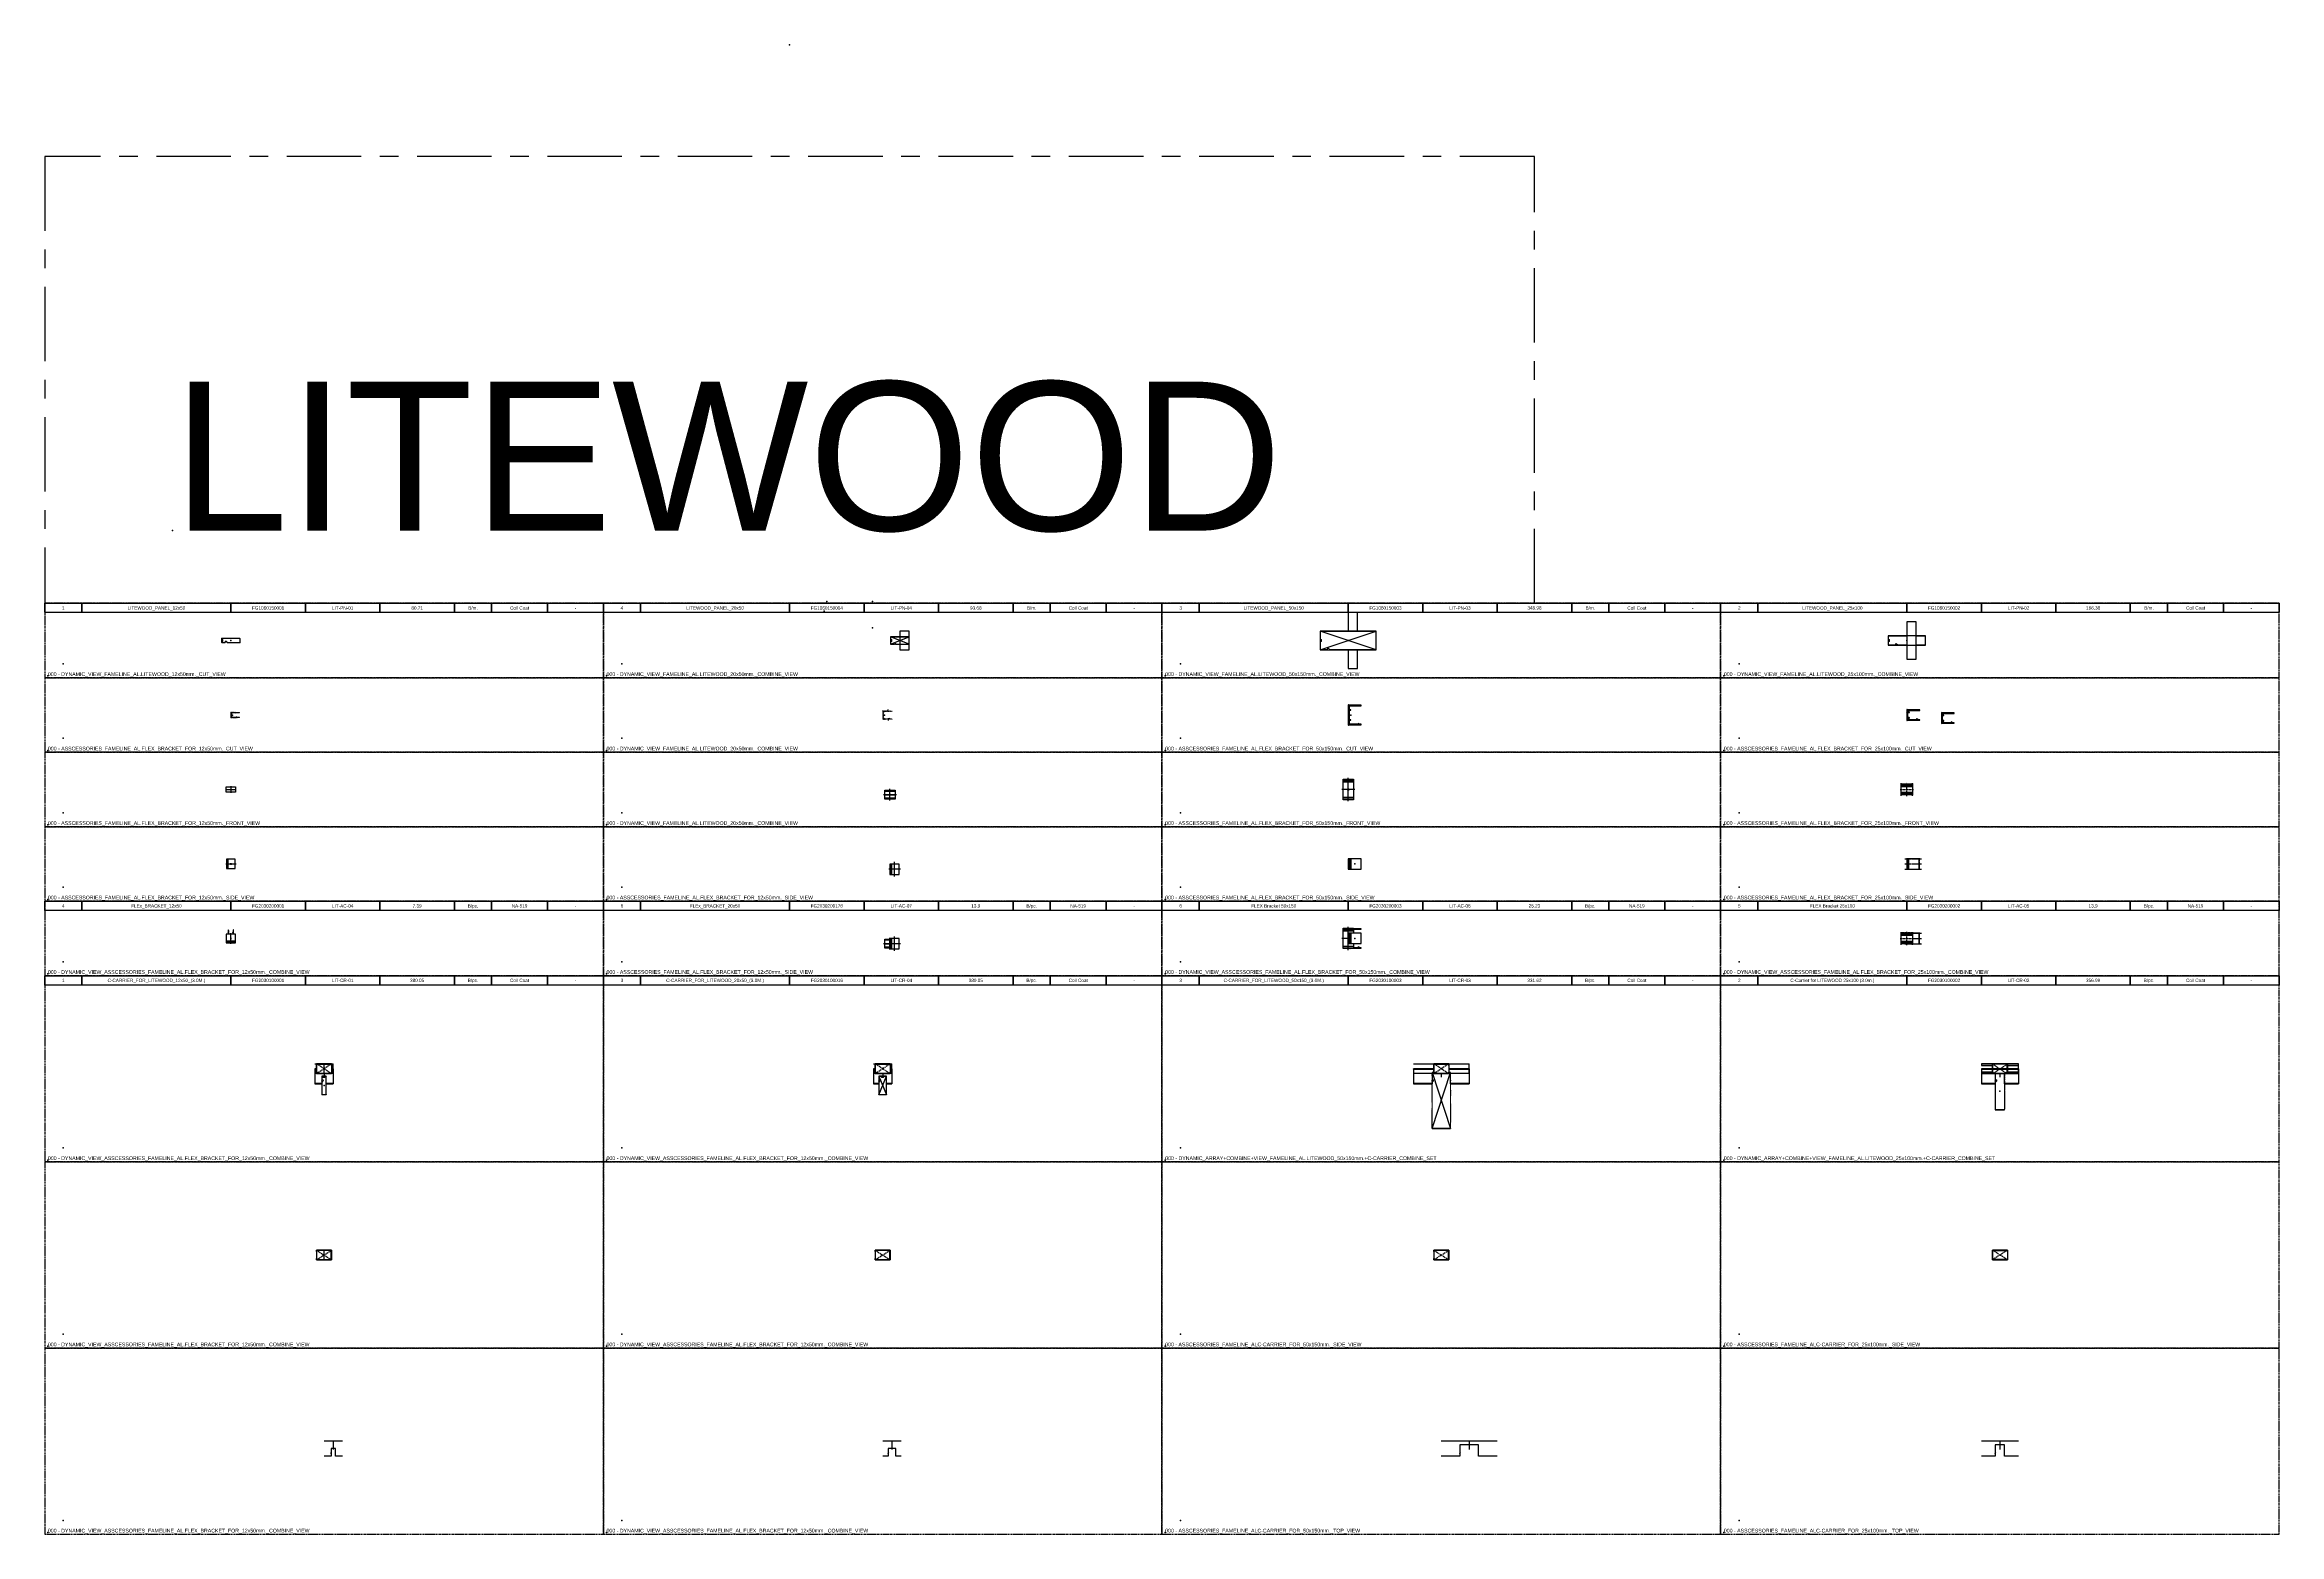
# Model space of a CAD drawing. Header units: millimetres. Extents: x -244126 to 368105, y -173968 to 259060.
# Drawn here: x -5803 to 197, y 46495 to 50495 of the extents above; entities that cross this region are included whole.
import ezdxf
from ezdxf.enums import TextEntityAlignment as Align

# ---------------------------------------------------------------- set-up
doc = ezdxf.new("R2010")
doc.units = ezdxf.units.MM
doc.header["$MEASUREMENT"] = 0
for name, pattern in [('005_GG_TA_LINE', [13.75, 5, -1.25, 1.25, -1.25, 5]), ('CENTER', [2, 1.25, -0.25, 0.25, -0.25]), ('HIDDEN', [9.525, 6.35, -3.175]), ('SLD-Solid', [0])]:
    doc.linetypes.add(name, pattern=pattern)
for name, color, linetype in [('000 - GRID', 8, 'CENTER'), ('000 - H A T C H', 8, 'Continuous'), ('000 - H I D D E N', 7, 'Continuous'), ('000 - SYMBOL CON', 1, 'Continuous'), ('000 - WIPEOUT', 250, 'Continuous'), ('001 - ASCESSORIES', 1, 'Continuous'), ('002 - STRUCTURAL STEEL', 4, 'Continuous'), ('A02_LITEWOOD', 7, 'Continuous'), ('A03_SUN LOUVER', 7, 'Continuous'), ('A04_TUBE SERIES', 7, 'Continuous')]:
    doc.layers.add(name, color=color, linetype=linetype)
doc.styles.get("Standard").update_dxf_attribs({"font": 'arial.ttf'})
doc.styles.add('TA', font='Cordia New.ttf', dxfattribs={"height": 4.5})
pattern_1 = [(315, (-64.94725, 225.887), (0.6735192, 0.6735192), []), (315, (-64.94725, 225.438), (0.6735192, 0.6735192), [])]
pattern_2 = [(45, (-15462.6393, 6516.9696), (-0.67351921, 0.67351921), []), (45, (-15462.1903, 6516.9696), (-0.67351921, 0.67351921), [])]

# ---------------------------------------------------------------- blocks, each defined once
blk = doc.blocks.new('*U2996')
at = {"color": 0, "linetype": '005_GG_TA_LINE'}
blk.add_lwpolyline([(0, 0), (1500, 0), (1500, 200), (0, 200)], close=True, dxfattribs=at)
for p in [(8.6, 4.9), (50, 37.5)]:
    blk.add_point(p, dxfattribs=at)
blk.add_attdef('NAMEBLK', (8.6, 4.9), '', height=10, dxfattribs=at)
blk = doc.blocks.new('000 - ASSCESSORIES_FAMELINE_AL.FLEX_BRACKET_FOR_25x100mm._CUT_VIEW')
at = {"layer": '000 - H A T C H'}
h = blk.add_hatch(dxfattribs=at)
h.set_pattern_fill('ANSI32', color=8, scale=3)
edge = h.paths.add_edge_path()
edge.add_line((0.2, -8.2), (0, -8.4))
edge.add_line((0, -8.4), (0.2, -8.6))
edge.add_line((0.2, -8.6), (0, -8.8))
edge.add_line((0, -8.8), (0.2, -9))
edge.add_line((0.2, -9), (0, -9.2))
edge.add_line((0, -9.2), (0.2, -9.4))
edge.add_line((0.2, -9.4), (0, -9.6))
edge.add_line((0, -9.6), (0.2, -9.8))
edge.add_line((0.2, -9.8), (0, -10))
edge.add_line((0, -10), (0.2, -10.2))
edge.add_line((0.2, -10.2), (0, -10.4))
edge.add_line((0, -10.4), (0.2, -10.6))
edge.add_line((0.2, -10.6), (0, -10.8))
edge.add_line((0, -10.8), (0.2, -11))
edge.add_line((0.2, -11), (0.2, -14.2))
edge.add_arc((0.5, -14.2), 0.3, 180, 271.32836)
edge.add_line((0.5, -14.5), (34.4, -13.7))
edge.add_arc((34.4, -13.4), 0.3, 271.32836, 360)
edge.add_line((34.7, -13.4), (34.7, -12.8))
edge.add_arc((34.4, -12.8), 0.3, 360, 450)
edge.add_line((34.4, -12.5), (30.5, -12.5))
edge.add_arc((30.5, -12.2), 0.3, 240.9454, 270, ccw=False)
edge.add_line((30.3, -12.5), (26.3, -10.2))
edge.add_arc((26.2, -10.5), 0.3, 60.9454, 180)
edge.add_line((25.9, -10.5), (25.9, -12.2))
edge.add_arc((25.6, -12.2), 0.3, -90, 0, ccw=False)
edge.add_line((25.6, -12.5), (3, -12.5))
edge.add_arc((3, -12.2), 0.3, 180, 270, ccw=False)
edge.add_line((2.7, -12.2), (2.7, -8.4))
edge.add_arc((3, -8.4), 0.3, 91, 180, ccw=False)
edge.add_line((3, -8.1), (6.6, -8.1))
edge.add_arc((6.6, -7.8), 0.3, 271, 360)
edge.add_line((6.9, -7.8), (6.9, -7.4))
edge.add_arc((6.6, -7.4), 0.3, 0, 89)
edge.add_line((6.6, -7.1), (3, -7))
edge.add_arc((3, -6.7), 0.3, 180, 269, ccw=False)
edge.add_line((2.7, -6.7), (2.7, -0.3))
edge.add_line((2.7, -0.3), (2.4, 0))
edge.add_line((2.4, 0), (2.7, 0.3))
edge.add_line((2.7, 0.3), (2.7, 6.7))
edge.add_arc((3, 6.7), 0.3, 91, 180, ccw=False)
edge.add_line((3, 7), (6.6, 7.1))
edge.add_arc((6.6, 7.4), 0.3, 271, 360)
edge.add_line((6.9, 7.4), (6.9, 7.8))
edge.add_arc((6.6, 7.8), 0.3, 0, 89)
edge.add_line((6.6, 8.1), (3, 8.1))
edge.add_arc((3, 8.4), 0.3, 180, 269, ccw=False)
edge.add_line((2.7, 8.4), (2.7, 12.2))
edge.add_arc((3, 12.2), 0.3, 90, 180, ccw=False)
edge.add_line((3, 12.5), (16.7, 12.5))
edge.add_line((16.7, 12.5), (16.9, 12.3))
edge.add_line((16.9, 12.3), (17.1, 12.5))
edge.add_line((17.1, 12.5), (17.3, 12.3))
edge.add_line((17.3, 12.3), (17.5, 12.5))
edge.add_line((17.5, 12.5), (17.7, 12.3))
edge.add_line((17.7, 12.3), (17.9, 12.5))
edge.add_line((17.9, 12.5), (18.1, 12.3))
edge.add_line((18.1, 12.3), (18.3, 12.5))
edge.add_line((18.3, 12.5), (18.5, 12.3))
edge.add_line((18.5, 12.3), (18.7, 12.5))
edge.add_line((18.7, 12.5), (18.9, 12.3))
edge.add_line((18.9, 12.3), (19.1, 12.5))
edge.add_line((19.1, 12.5), (19.3, 12.3))
edge.add_line((19.3, 12.3), (19.5, 12.5))
edge.add_line((19.5, 12.5), (19.7, 12.3))
edge.add_line((19.7, 12.3), (19.9, 12.5))
edge.add_line((19.9, 12.5), (20.1, 12.3))
edge.add_line((20.1, 12.3), (20.3, 12.5))
edge.add_line((20.3, 12.5), (20.5, 12.3))
edge.add_line((20.5, 12.3), (20.7, 12.5))
edge.add_line((20.7, 12.5), (20.9, 12.3))
edge.add_line((20.9, 12.3), (21.1, 12.5))
edge.add_line((21.1, 12.5), (21.3, 12.3))
edge.add_line((21.3, 12.3), (21.5, 12.5))
edge.add_line((21.5, 12.5), (21.7, 12.3))
edge.add_line((21.7, 12.3), (21.9, 12.5))
edge.add_line((21.9, 12.5), (22.1, 12.3))
edge.add_line((22.1, 12.3), (22.3, 12.5))
edge.add_line((22.3, 12.5), (22.5, 12.3))
edge.add_line((22.5, 12.3), (22.7, 12.5))
edge.add_line((22.7, 12.5), (22.9, 12.3))
edge.add_line((22.9, 12.3), (23.1, 12.5))
edge.add_line((23.1, 12.5), (23.3, 12.3))
edge.add_line((23.3, 12.3), (23.5, 12.5))
edge.add_line((23.5, 12.5), (23.7, 12.3))
edge.add_line((23.7, 12.3), (23.9, 12.5))
edge.add_line((23.9, 12.5), (24.1, 12.3))
edge.add_line((24.1, 12.3), (24.3, 12.5))
edge.add_line((24.3, 12.5), (24.5, 12.3))
edge.add_line((24.5, 12.3), (24.7, 12.5))
edge.add_line((24.7, 12.5), (24.9, 12.3))
edge.add_line((24.9, 12.3), (25.1, 12.5))
edge.add_line((25.1, 12.5), (25.3, 12.3))
edge.add_line((25.3, 12.3), (25.5, 12.5))
edge.add_line((25.5, 12.5), (25.7, 12.3))
edge.add_line((25.7, 12.3), (25.9, 12.5))
edge.add_line((25.9, 12.5), (26.1, 12.3))
edge.add_line((26.1, 12.3), (26.3, 12.5))
edge.add_line((26.3, 12.5), (26.5, 12.3))
edge.add_line((26.5, 12.3), (26.7, 12.5))
edge.add_line((26.7, 12.5), (26.9, 12.3))
edge.add_line((26.9, 12.3), (27.1, 12.5))
edge.add_line((27.1, 12.5), (27.3, 12.3))
edge.add_line((27.3, 12.3), (27.5, 12.5))
edge.add_line((27.5, 12.5), (27.7, 12.3))
edge.add_line((27.7, 12.3), (27.9, 12.5))
edge.add_line((27.9, 12.5), (28.1, 12.3))
edge.add_line((28.1, 12.3), (28.3, 12.5))
edge.add_line((28.3, 12.5), (28.5, 12.3))
edge.add_line((28.5, 12.3), (28.7, 12.5))
edge.add_line((28.7, 12.5), (28.9, 12.3))
edge.add_line((28.9, 12.3), (29.1, 12.5))
edge.add_line((29.1, 12.5), (29.3, 12.3))
edge.add_line((29.3, 12.3), (29.5, 12.5))
edge.add_line((29.5, 12.5), (29.7, 12.3))
edge.add_line((29.7, 12.3), (29.9, 12.5))
edge.add_line((29.9, 12.5), (30.1, 12.3))
edge.add_line((30.1, 12.3), (30.3, 12.5))
edge.add_line((30.3, 12.5), (30.5, 12.3))
edge.add_line((30.5, 12.3), (30.7, 12.5))
edge.add_line((30.7, 12.5), (30.9, 12.3))
edge.add_line((30.9, 12.3), (31.1, 12.5))
edge.add_line((31.1, 12.5), (31.3, 12.3))
edge.add_line((31.3, 12.3), (31.5, 12.5))
edge.add_line((31.5, 12.5), (31.7, 12.3))
edge.add_line((31.7, 12.3), (31.9, 12.5))
edge.add_line((31.9, 12.5), (32.1, 12.3))
edge.add_line((32.1, 12.3), (32.3, 12.5))
edge.add_line((32.3, 12.5), (32.5, 12.3))
edge.add_line((32.5, 12.3), (32.7, 12.5))
edge.add_line((32.7, 12.5), (34.4, 12.5))
edge.add_arc((34.4, 12.8), 0.3, 270, 360)
edge.add_line((34.7, 12.8), (34.7, 13.4))
edge.add_arc((34.4, 13.4), 0.3, 360, 448.67164)
edge.add_line((34.4, 13.7), (0.5, 14.5))
edge.add_arc((0.5, 14.2), 0.3, 88.67164, 180)
edge.add_line((0.2, 14.2), (0.2, 11))
edge.add_line((0.2, 11), (0, 10.8))
edge.add_line((0, 10.8), (0.2, 10.6))
edge.add_line((0.2, 10.6), (0, 10.4))
edge.add_line((0, 10.4), (0.2, 10.2))
edge.add_line((0.2, 10.2), (0, 10))
edge.add_line((0, 10), (0.2, 9.8))
edge.add_line((0.2, 9.8), (0, 9.6))
edge.add_line((0, 9.6), (0.2, 9.4))
edge.add_line((0.2, 9.4), (0, 9.2))
edge.add_line((0, 9.2), (0.2, 9))
edge.add_line((0.2, 9), (0, 8.8))
edge.add_line((0, 8.8), (0.2, 8.6))
edge.add_line((0.2, 8.6), (0, 8.4))
edge.add_line((0, 8.4), (0.2, 8.2))
edge.add_line((0.2, 8.2), (0, 8))
edge.add_line((0, 8), (0.2, 7.8))
edge.add_line((0.2, 7.8), (0, 7.6))
edge.add_line((0, 7.6), (0.2, 7.4))
edge.add_line((0.2, 7.4), (0, 7.2))
edge.add_line((0, 7.2), (0.2, 7))
edge.add_line((0.2, 7), (0, 6.8))
edge.add_line((0, 6.8), (0.2, 6.6))
edge.add_line((0.2, 6.6), (0, 6.4))
edge.add_line((0, 6.4), (0.2, 6.2))
edge.add_line((0.2, 6.2), (0, 6))
edge.add_line((0, 6), (0.2, 5.8))
edge.add_line((0.2, 5.8), (0, 5.6))
edge.add_line((0, 5.6), (0.2, 5.4))
edge.add_line((0.2, 5.4), (0, 5.2))
edge.add_line((0, 5.2), (0.2, 5))
edge.add_line((0.2, 5), (0, 4.8))
edge.add_line((0, 4.8), (0.2, 4.6))
edge.add_line((0.2, 4.6), (0, 4.4))
edge.add_line((0, 4.4), (0.2, 4.2))
edge.add_line((0.2, 4.2), (0, 4))
edge.add_line((0, 4), (0.2, 3.8))
edge.add_line((0.2, 3.8), (0, 3.6))
edge.add_line((0, 3.6), (0.2, 3.4))
edge.add_line((0.2, 3.4), (0, 3.2))
edge.add_line((0, 3.2), (0.2, 3))
edge.add_line((0.2, 3), (0, 2.8))
edge.add_line((0, 2.8), (0.2, 2.6))
edge.add_line((0.2, 2.6), (0, 2.4))
edge.add_line((0, 2.4), (0.2, 2.2))
edge.add_line((0.2, 2.2), (0, 2))
edge.add_line((0, 2), (0.2, 1.8))
edge.add_line((0.2, 1.8), (0, 1.6))
edge.add_line((0, 1.6), (0.2, 1.4))
edge.add_line((0.2, 1.4), (0, 1.2))
edge.add_line((0, 1.2), (0.2, 1))
edge.add_line((0.2, 1), (0, 0.8))
edge.add_line((0, 0.8), (0.2, 0.6))
edge.add_line((0.2, 0.6), (0, 0.4))
edge.add_line((0, 0.4), (0.2, 0.2))
edge.add_line((0.2, 0.2), (0, 0))
edge.add_line((0, 0), (0.2, -0.2))
edge.add_line((0.2, -0.2), (0, -0.4))
edge.add_line((0, -0.4), (0.2, -0.6))
edge.add_line((0.2, -0.6), (0, -0.8))
edge.add_line((0, -0.8), (0.2, -1))
edge.add_line((0.2, -1), (0, -1.2))
edge.add_line((0, -1.2), (0.2, -1.4))
edge.add_line((0.2, -1.4), (0, -1.6))
edge.add_line((0, -1.6), (0.2, -1.8))
edge.add_line((0.2, -1.8), (0, -2))
edge.add_line((0, -2), (0.2, -2.2))
edge.add_line((0.2, -2.2), (0, -2.4))
edge.add_line((0, -2.4), (0.2, -2.6))
edge.add_line((0.2, -2.6), (0, -2.8))
edge.add_line((0, -2.8), (0.2, -3))
edge.add_line((0.2, -3), (0, -3.2))
edge.add_line((0, -3.2), (0.2, -3.4))
edge.add_line((0.2, -3.4), (0, -3.6))
edge.add_line((0, -3.6), (0.2, -3.8))
edge.add_line((0.2, -3.8), (0, -4))
edge.add_line((0, -4), (0.2, -4.2))
edge.add_line((0.2, -4.2), (0, -4.4))
edge.add_line((0, -4.4), (0.2, -4.6))
edge.add_line((0.2, -4.6), (0, -4.8))
edge.add_line((0, -4.8), (0.2, -5))
edge.add_line((0.2, -5), (0, -5.2))
edge.add_line((0, -5.2), (0.2, -5.4))
edge.add_line((0.2, -5.4), (0, -5.6))
edge.add_line((0, -5.6), (0.2, -5.8))
edge.add_line((0.2, -5.8), (0, -6))
edge.add_line((0, -6), (0.2, -6.2))
edge.add_line((0.2, -6.2), (0, -6.4))
edge.add_line((0, -6.4), (0.2, -6.6))
edge.add_line((0.2, -6.6), (0, -6.8))
edge.add_line((0, -6.8), (0.2, -7))
edge.add_line((0.2, -7), (0, -7.2))
edge.add_line((0, -7.2), (0.2, -7.4))
edge.add_line((0.2, -7.4), (0, -7.6))
edge.add_line((0, -7.6), (0.2, -7.8))
edge.add_line((0.2, -7.8), (0, -8))
edge.add_line((0, -8), (0.2, -8.2))
at = {"layer": '001 - ASCESSORIES', "color": 0}
blk.add_lwpolyline([(0.2, -8.2), (0, -8.4), (0.2, -8.6), (0, -8.8), (0.2, -9), (0, -9.2), (0.2, -9.4), (0, -9.6), (0.2, -9.8), (0, -10), (0.2, -10.2), (0, -10.4), (0.2, -10.6), (0, -10.8), (0.2, -11), (0.2, -14.2, 0.42102), (0.5, -14.5), (34.4, -13.7, 0.407439), (34.7, -13.4), (34.7, -12.8, 0.414214), (34.4, -12.5), (30.5, -12.5, -0.127458), (30.3, -12.5), (26.3, -10.2, 0.571863), (25.9, -10.5), (25.9, -12.2, -0.414214), (25.6, -12.5), (3, -12.5, -0.414214), (2.7, -12.2), (2.7, -8.4, -0.409111), (3, -8.1), (6.6, -8.1, 0.409111), (6.9, -7.8), (6.9, -7.4, 0.409111), (6.6, -7.1), (3, -7, -0.409111), (2.7, -6.7), (2.7, -0.3), (2.4, 0), (2.7, 0.3), (2.7, 6.7, -0.409111), (3, 7), (6.6, 7.1, 0.409111), (6.9, 7.4), (6.9, 7.8, 0.409111), (6.6, 8.1), (3, 8.1, -0.409111), (2.7, 8.4), (2.7, 12.2, -0.414214), (3, 12.5), (16.7, 12.5), (16.9, 12.3), (17.1, 12.5), (17.3, 12.3), (17.5, 12.5), (17.7, 12.3), (17.9, 12.5), (18.1, 12.3), (18.3, 12.5), (18.5, 12.3), (18.7, 12.5), (18.9, 12.3), (19.1, 12.5), (19.3, 12.3), (19.5, 12.5), (19.7, 12.3), (19.9, 12.5), (20.1, 12.3), (20.3, 12.5), (20.5, 12.3), (20.7, 12.5), (20.9, 12.3), (21.1, 12.5), (21.3, 12.3), (21.5, 12.5), (21.7, 12.3), (21.9, 12.5), (22.1, 12.3), (22.3, 12.5), (22.5, 12.3), (22.7, 12.5), (22.9, 12.3), (23.1, 12.5), (23.3, 12.3), (23.5, 12.5), (23.7, 12.3), (23.9, 12.5), (24.1, 12.3), (24.3, 12.5), (24.5, 12.3), (24.7, 12.5), (24.9, 12.3), (25.1, 12.5), (25.3, 12.3), (25.5, 12.5), (25.7, 12.3), (25.9, 12.5), (26.1, 12.3), (26.3, 12.5), (26.5, 12.3), (26.7, 12.5), (26.9, 12.3), (27.1, 12.5), (27.3, 12.3), (27.5, 12.5), (27.7, 12.3), (27.9, 12.5), (28.1, 12.3), (28.3, 12.5), (28.5, 12.3), (28.7, 12.5), (28.9, 12.3), (29.1, 12.5), (29.3, 12.3), (29.5, 12.5), (29.7, 12.3), (29.9, 12.5), (30.1, 12.3), (30.3, 12.5), (30.5, 12.3), (30.7, 12.5), (30.9, 12.3), (31.1, 12.5), (31.3, 12.3), (31.5, 12.5), (31.7, 12.3), (31.9, 12.5), (32.1, 12.3), (32.3, 12.5), (32.5, 12.3), (32.7, 12.5), (34.4, 12.5, 0.414214), (34.7, 12.8), (34.7, 13.4, 0.407439), (34.4, 13.7), (0.5, 14.5, 0.42102), (0.2, 14.2), (0.2, 11), (0, 10.8), (0.2, 10.6), (0, 10.4), (0.2, 10.2), (0, 10), (0.2, 9.8), (0, 9.6), (0.2, 9.4), (0, 9.2), (0.2, 9), (0, 8.8), (0.2, 8.6), (0, 8.4), (0.2, 8.2), (0, 8), (0.2, 7.8), (0, 7.6), (0.2, 7.4), (0, 7.2), (0.2, 7), (0, 6.8), (0.2, 6.6), (0, 6.4), (0.2, 6.2), (0, 6), (0.2, 5.8), (0, 5.6), (0.2, 5.4), (0, 5.2), (0.2, 5), (0, 4.8), (0.2, 4.6), (0, 4.4), (0.2, 4.2), (0, 4), (0.2, 3.8), (0, 3.6), (0.2, 3.4), (0, 3.2), (0.2, 3), (0, 2.8), (0.2, 2.6), (0, 2.4), (0.2, 2.2), (0, 2), (0.2, 1.8), (0, 1.6), (0.2, 1.4), (0, 1.2), (0.2, 1), (0, 0.8), (0.2, 0.6), (0, 0.4), (0.2, 0.2), (0, 0), (0.2, -0.2), (0, -0.4), (0.2, -0.6), (0, -0.8), (0.2, -1), (0, -1.2), (0.2, -1.4), (0, -1.6), (0.2, -1.8), (0, -2), (0.2, -2.2), (0, -2.4), (0.2, -2.6), (0, -2.8), (0.2, -3), (0, -3.2), (0.2, -3.4), (0, -3.6), (0.2, -3.8), (0, -4), (0.2, -4.2), (0, -4.4), (0.2, -4.6), (0, -4.8), (0.2, -5), (0, -5.2), (0.2, -5.4), (0, -5.6), (0.2, -5.8), (0, -6), (0.2, -6.2), (0, -6.4), (0.2, -6.6), (0, -6.8), (0.2, -7), (0, -7.2), (0.2, -7.4), (0, -7.6), (0.2, -7.8), (0, -8)], format="xyb", close=True, dxfattribs=at)
blk = doc.blocks.new('FLEX BRACKET LITEWOOD 25x100mm. - SIDE')
at = {"layer": '000 - GRID', "color": 250, "ltscale": 5}
for p, q in [((0, 16), (0, -16)), ((33.2, 16), (33.2, -16))]:
    blk.add_line(p, q, dxfattribs=at)
at = {"color": 250}
blk.add_wipeout([(33.2, -14), (33.2, 14), (0, 14), (0, -14)], dxfattribs=at).dxf.layer = '000 - WIPEOUT'
at = {"layer": '000 - GRID', "color": 250, "ltscale": 5}
for p, q in [((-5.9, 14), (39, 14)), ((-5.9, 0), (39, 0)), ((-5.9, -14), (39, -14))]:
    blk.add_line(p, q, dxfattribs=at)
at = {"layer": '000 - H I D D E N', "linetype": 'HIDDEN', "ltscale": 0.25}
for p, q in [((2, -14), (2, 14)), ((5.2, -14), (5.2, 14))]:
    blk.add_line(p, q, dxfattribs=at)
at = {"layer": '001 - ASCESSORIES', "color": 0}
blk.add_lwpolyline([(33.2, -14), (33.2, 14), (0, 14), (0, -14)], close=True, dxfattribs=at)
blk = doc.blocks.new('000 - ASSCESSORIES_FAMELINE_AL.FLEX_BRACKET_FOR_25x100mm._SIDE_VIEW')
at = {"layer": '001 - ASCESSORIES', "color": 0}
blk.add_blockref('FLEX BRACKET LITEWOOD 25x100mm. - SIDE', (0, 0), dxfattribs=at)
blk = doc.blocks.new('000 - ASSCESSORIES_FAMELINE_AL.FLEX_BRACKET_FOR_25x100mm._FRONT_VIEW')
at = {"layer": '000 - GRID', "color": 250, "ltscale": 2}
for p, q in [((-15, -16.7), (-15, 16.7)), ((15, -16.7), (15, 16.7))]:
    blk.add_line(p, q, dxfattribs=at)
blk.add_wipeout([(-15, -14.7), (-15, 14.7), (15, 14.7), (15, -14.7)]).dxf.layer = '000 - WIPEOUT'
at = {"color": 2}
blk.add_lwpolyline([(-15, 13.9), (-15, 12.7), (15, 12.7), (15, 13.9)], close=True, dxfattribs=at)
at = {"color": 1}
blk.add_lwpolyline([(-15, 10.4), (-15, 12.7), (15, 12.7), (15, 10.4)], close=True, dxfattribs=at)
at = {"layer": '000 - GRID', "color": 250, "ltscale": 2}
for p, q in [((-18.1, 0), (18.1, 0)), ((17, 14.7), (-17, 14.7)), ((0, -18.1), (0, 18.1)), ((17, -14.7), (-17, -14.7))]:
    blk.add_line(p, q, dxfattribs=at)
at = {"layer": '001 - ASCESSORIES', "color": 1}
blk.add_lwpolyline([(-15, -14.7), (-15, 14.7), (15, 14.7), (15, -14.7)], close=True, dxfattribs=at)
at = {"layer": '001 - ASCESSORIES', "color": 8}
for points in [[(-15, 7.6), (-15, 8.8), (15, 8.8), (15, 7.6)], [(15, -9.2), (15, -8), (-15, -8), (-15, -9.2)]]:
    blk.add_lwpolyline(points, close=True, dxfattribs=at)
at = {"layer": '001 - ASCESSORIES', "color": 2}
blk.add_lwpolyline([(-15, -13.9), (-15, -12.7), (15, -12.7), (15, -13.9)], close=True, dxfattribs=at)
blk = doc.blocks.new('*U3003')
at = {"color": 3}
blk.add_blockref('000 - ASSCESSORIES_FAMELINE_AL.FLEX_BRACKET_FOR_25x100mm._CUT_VIEW', (0, 0), dxfattribs=at)
at = {"layer": 'A04_TUBE SERIES', "color": 0, "style": 'TA', "flags": 1}
for tag, p in [('ITEM_VALUE', (10, -52.5)), ('PRODUCT_NAME_VALUE', (60, -52.5)), ('ITEM_NUMBER_VALUE', (120, -52.5)), ('PRODUCT_CODE_VALUE', (160, -52.5)), ('SELLING_PRICE_VALUE', (200, -52.5)), ('UNIT_VALUE', (230, -52.5)), ('TYPE_OF_COLOR_VALUE', (255, -52.5)), ('SECTION_VALUE', (285, -52.5))]:
    blk.add_attdef(tag, text='', height=1.8, dxfattribs=at).set_placement(p, align=Align.MIDDLE_CENTER)
at = {"color": 3}
blk.add_blockref('000 - ASSCESSORIES_FAMELINE_AL.FLEX_BRACKET_FOR_25x100mm._SIDE_VIEW', (0, 0), dxfattribs=at)
blk.add_blockref('000 - ASSCESSORIES_FAMELINE_AL.FLEX_BRACKET_FOR_25x100mm._FRONT_VIEW', (0, 0), dxfattribs=at)
blk = doc.blocks.new('*U2997')
at = {"color": 0, "linetype": '005_GG_TA_LINE'}
blk.add_lwpolyline([(0, 0), (1500, 0), (1500, 200), (0, 200)], close=True, dxfattribs=at)
for p in [(8.6, 4.9), (50, 37.5)]:
    blk.add_point(p, dxfattribs=at)
blk.add_attdef('NAMEBLK', (8.6, 4.9), '', height=10, dxfattribs=at)
blk = doc.blocks.new('*U1762')
at = {"color": 0, "linetype": '005_GG_TA_LINE'}
blk.add_lwpolyline([(0, 0), (1500, 0), (1500, 200), (0, 200)], close=True, dxfattribs=at)
for p in [(8.6, 4.9), (50, 37.5)]:
    blk.add_point(p, dxfattribs=at)
blk.add_attdef('NAMEBLK', (8.6, 4.9), '', height=10, dxfattribs=at)
blk = doc.blocks.new('000 - ASSCESSORIES_FAMELINE_AL.FLEX_BRACKET_FOR_50x150mm._CUT_VIEW')
at = {"layer": '000 - H A T C H'}
h = blk.add_hatch(dxfattribs=at)
h.set_pattern_fill('ANSI32', color=8, scale=3)
edge = h.paths.add_edge_path()
edge.add_line((0.2, 23), (0, 22.8))
edge.add_line((0, 22.8), (0.2, 22.6))
edge.add_line((0.2, 22.6), (0, 22.4))
edge.add_line((0, 22.4), (0.2, 22.2))
edge.add_line((0.2, 22.2), (0, 22))
edge.add_line((0, 22), (0.2, 21.8))
edge.add_line((0.2, 21.8), (0, 21.6))
edge.add_line((0, 21.6), (0.2, 21.4))
edge.add_line((0.2, 21.4), (0, 21.2))
edge.add_line((0, 21.2), (0.2, 21))
edge.add_line((0.2, 21), (0, 20.8))
edge.add_line((0, 20.8), (0.2, 20.6))
edge.add_line((0.2, 20.6), (0, 20.4))
edge.add_line((0, 20.4), (0.2, 20.2))
edge.add_line((0.2, 20.2), (0, 20))
edge.add_line((0, 20), (0.2, 19.8))
edge.add_line((0.2, 19.8), (0, 19.6))
edge.add_line((0, 19.6), (0.2, 19.4))
edge.add_line((0.2, 19.4), (0, 19.2))
edge.add_line((0, 19.2), (0.2, 19))
edge.add_line((0.2, 19), (0, 18.8))
edge.add_line((0, 18.8), (0.2, 18.6))
edge.add_line((0.2, 18.6), (0, 18.4))
edge.add_line((0, 18.4), (0.2, 18.2))
edge.add_line((0.2, 18.2), (0, 18))
edge.add_line((0, 18), (0.2, 17.8))
edge.add_line((0.2, 17.8), (0, 17.6))
edge.add_line((0, 17.6), (0.2, 17.4))
edge.add_line((0.2, 17.4), (0, 17.2))
edge.add_line((0, 17.2), (0.2, 17))
edge.add_line((0.2, 17), (0, 16.8))
edge.add_line((0, 16.8), (0.2, 16.6))
edge.add_line((0.2, 16.6), (0, 16.4))
edge.add_line((0, 16.4), (0.2, 16.2))
edge.add_line((0.2, 16.2), (0, 16))
edge.add_line((0, 16), (0.2, 15.8))
edge.add_line((0.2, 15.8), (0, 15.6))
edge.add_line((0, 15.6), (0.2, 15.4))
edge.add_line((0.2, 15.4), (0, 15.2))
edge.add_line((0, 15.2), (0.2, 15))
edge.add_line((0.2, 15), (0, 14.8))
edge.add_line((0, 14.8), (0.2, 14.6))
edge.add_line((0.2, 14.6), (0, 14.4))
edge.add_line((0, 14.4), (0.2, 14.2))
edge.add_line((0.2, 14.2), (0, 14))
edge.add_line((0, 14), (0.2, 13.8))
edge.add_line((0.2, 13.8), (0, 13.6))
edge.add_line((0, 13.6), (0.2, 13.4))
edge.add_line((0.2, 13.4), (0, 13.2))
edge.add_line((0, 13.2), (0.2, 13))
edge.add_line((0.2, 13), (0, 12.8))
edge.add_line((0, 12.8), (0.2, 12.6))
edge.add_line((0.2, 12.6), (0, 12.4))
edge.add_line((0, 12.4), (0.2, 12.2))
edge.add_line((0.2, 12.2), (0, 12))
edge.add_line((0, 12), (0.2, 11.8))
edge.add_line((0.2, 11.8), (0, 11.6))
edge.add_line((0, 11.6), (0.2, 11.4))
edge.add_line((0.2, 11.4), (0, 11.2))
edge.add_line((0, 11.2), (0.2, 11))
edge.add_line((0.2, 11), (0, 10.8))
edge.add_line((0, 10.8), (0.2, 10.6))
edge.add_line((0.2, 10.6), (0, 10.4))
edge.add_line((0, 10.4), (0.2, 10.2))
edge.add_line((0.2, 10.2), (0, 10))
edge.add_line((0, 10), (0.2, 9.8))
edge.add_line((0.2, 9.8), (0, 9.6))
edge.add_line((0, 9.6), (0.2, 9.4))
edge.add_line((0.2, 9.4), (0, 9.2))
edge.add_line((0, 9.2), (0.2, 9))
edge.add_line((0.2, 9), (0, 8.8))
edge.add_line((0, 8.8), (0.2, 8.6))
edge.add_line((0.2, 8.6), (0, 8.4))
edge.add_line((0, 8.4), (0.2, 8.2))
edge.add_line((0.2, 8.2), (0, 8))
edge.add_line((0, 8), (0.2, 7.8))
edge.add_line((0.2, 7.8), (0, 7.6))
edge.add_line((0, 7.6), (0.2, 7.4))
edge.add_line((0.2, 7.4), (0, 7.2))
edge.add_line((0, 7.2), (0.2, 7))
edge.add_line((0.2, 7), (0, 6.8))
edge.add_line((0, 6.8), (0.2, 6.6))
edge.add_line((0.2, 6.6), (0, 6.4))
edge.add_line((0, 6.4), (0.2, 6.2))
edge.add_line((0.2, 6.2), (0, 6))
edge.add_line((0, 6), (0.2, 5.8))
edge.add_line((0.2, 5.8), (0, 5.6))
edge.add_line((0, 5.6), (0.2, 5.4))
edge.add_line((0.2, 5.4), (0, 5.2))
edge.add_line((0, 5.2), (0.2, 5))
edge.add_line((0.2, 5), (0, 4.8))
edge.add_line((0, 4.8), (0.2, 4.6))
edge.add_line((0.2, 4.6), (0, 4.4))
edge.add_line((0, 4.4), (0.2, 4.2))
edge.add_line((0.2, 4.2), (0, 4))
edge.add_line((0, 4), (0.2, 3.8))
edge.add_line((0.2, 3.8), (0, 3.6))
edge.add_line((0, 3.6), (0.2, 3.4))
edge.add_line((0.2, 3.4), (0, 3.2))
edge.add_line((0, 3.2), (0.2, 3))
edge.add_line((0.2, 3), (0, 2.8))
edge.add_line((0, 2.8), (0.2, 2.6))
edge.add_line((0.2, 2.6), (0, 2.4))
edge.add_line((0, 2.4), (0.2, 2.2))
edge.add_line((0.2, 2.2), (0, 2))
edge.add_line((0, 2), (0.2, 1.8))
edge.add_line((0.2, 1.8), (0, 1.6))
edge.add_line((0, 1.6), (0.2, 1.4))
edge.add_line((0.2, 1.4), (0, 1.2))
edge.add_line((0, 1.2), (0.2, 1))
edge.add_line((0.2, 1), (0, 0.8))
edge.add_line((0, 0.8), (0.2, 0.6))
edge.add_line((0.2, 0.6), (0, 0.4))
edge.add_line((0, 0.4), (0.2, 0.2))
edge.add_line((0.2, 0.2), (0, 0))
edge.add_line((0, 0), (0.2, -0.2))
edge.add_line((0.2, -0.2), (0, -0.4))
edge.add_line((0, -0.4), (0.2, -0.6))
edge.add_line((0.2, -0.6), (0, -0.8))
edge.add_line((0, -0.8), (0.2, -1))
edge.add_line((0.2, -1), (0, -1.2))
edge.add_line((0, -1.2), (0.2, -1.4))
edge.add_line((0.2, -1.4), (0, -1.6))
edge.add_line((0, -1.6), (0.2, -1.8))
edge.add_line((0.2, -1.8), (0, -2))
edge.add_line((0, -2), (0.2, -2.2))
edge.add_line((0.2, -2.2), (0, -2.4))
edge.add_line((0, -2.4), (0.2, -2.6))
edge.add_line((0.2, -2.6), (0, -2.8))
edge.add_line((0, -2.8), (0.2, -3))
edge.add_line((0.2, -3), (0, -3.2))
edge.add_line((0, -3.2), (0.2, -3.4))
edge.add_line((0.2, -3.4), (0, -3.6))
edge.add_line((0, -3.6), (0.2, -3.8))
edge.add_line((0.2, -3.8), (0, -4))
edge.add_line((0, -4), (0.2, -4.2))
edge.add_line((0.2, -4.2), (0, -4.4))
edge.add_line((0, -4.4), (0.2, -4.6))
edge.add_line((0.2, -4.6), (0, -4.8))
edge.add_line((0, -4.8), (0.2, -5))
edge.add_line((0.2, -5), (0, -5.2))
edge.add_line((0, -5.2), (0.2, -5.4))
edge.add_line((0.2, -5.4), (0, -5.6))
edge.add_line((0, -5.6), (0.2, -5.8))
edge.add_line((0.2, -5.8), (0, -6))
edge.add_line((0, -6), (0.2, -6.2))
edge.add_line((0.2, -6.2), (0, -6.4))
edge.add_line((0, -6.4), (0.2, -6.6))
edge.add_line((0.2, -6.6), (0, -6.8))
edge.add_line((0, -6.8), (0.2, -7))
edge.add_line((0.2, -7), (0, -7.2))
edge.add_line((0, -7.2), (0.2, -7.4))
edge.add_line((0.2, -7.4), (0, -7.6))
edge.add_line((0, -7.6), (0.2, -7.8))
edge.add_line((0.2, -7.8), (0, -8))
edge.add_line((0, -8), (0.2, -8.2))
edge.add_line((0.2, -8.2), (0, -8.4))
edge.add_line((0, -8.4), (0.2, -8.6))
edge.add_line((0.2, -8.6), (0, -8.8))
edge.add_line((0, -8.8), (0.2, -9))
edge.add_line((0.2, -9), (0, -9.2))
edge.add_line((0, -9.2), (0.2, -9.4))
edge.add_line((0.2, -9.4), (0, -9.6))
edge.add_line((0, -9.6), (0.2, -9.8))
edge.add_line((0.2, -9.8), (0, -10))
edge.add_line((0, -10), (0.2, -10.2))
edge.add_line((0.2, -10.2), (0, -10.4))
edge.add_line((0, -10.4), (0.2, -10.6))
edge.add_line((0.2, -10.6), (0, -10.8))
edge.add_line((0, -10.8), (0.2, -11))
edge.add_line((0.2, -11), (0, -11.2))
edge.add_line((0, -11.2), (0.2, -11.4))
edge.add_line((0.2, -11.4), (0, -11.6))
edge.add_line((0, -11.6), (0.2, -11.8))
edge.add_line((0.2, -11.8), (0, -12))
edge.add_line((0, -12), (0.2, -12.2))
edge.add_line((0.2, -12.2), (0, -12.4))
edge.add_line((0, -12.4), (0.2, -12.6))
edge.add_line((0.2, -12.6), (0, -12.8))
edge.add_line((0, -12.8), (0.2, -13))
edge.add_line((0.2, -13), (0, -13.2))
edge.add_line((0, -13.2), (0.2, -13.4))
edge.add_line((0.2, -13.4), (0, -13.6))
edge.add_line((0, -13.6), (0.2, -13.8))
edge.add_line((0.2, -13.8), (0, -14))
edge.add_line((0, -14), (0.2, -14.2))
edge.add_line((0.2, -14.2), (0, -14.4))
edge.add_line((0, -14.4), (0.2, -14.6))
edge.add_line((0.2, -14.6), (0, -14.8))
edge.add_line((0, -14.8), (0.2, -15))
edge.add_line((0.2, -15), (0, -15.2))
edge.add_line((0, -15.2), (0.2, -15.4))
edge.add_line((0.2, -15.4), (0, -15.6))
edge.add_line((0, -15.6), (0.2, -15.8))
edge.add_line((0.2, -15.8), (0, -16))
edge.add_line((0, -16), (0.2, -16.2))
edge.add_line((0.2, -16.2), (0, -16.4))
edge.add_line((0, -16.4), (0.2, -16.6))
edge.add_line((0.2, -16.6), (0, -16.8))
edge.add_line((0, -16.8), (0.2, -17))
edge.add_line((0.2, -17), (0, -17.2))
edge.add_line((0, -17.2), (0.2, -17.4))
edge.add_line((0.2, -17.4), (0, -17.6))
edge.add_line((0, -17.6), (0.2, -17.8))
edge.add_line((0.2, -17.8), (0, -18))
edge.add_line((0, -18), (0.2, -18.2))
edge.add_line((0.2, -18.2), (0, -18.4))
edge.add_line((0, -18.4), (0.2, -18.6))
edge.add_line((0.2, -18.6), (0, -18.8))
edge.add_line((0, -18.8), (0.2, -19))
edge.add_line((0.2, -19), (0, -19.2))
edge.add_line((0, -19.2), (0.2, -19.4))
edge.add_line((0.2, -19.4), (0, -19.6))
edge.add_line((0, -19.6), (0.2, -19.8))
edge.add_line((0.2, -19.8), (0, -20))
edge.add_line((0, -20), (0.2, -20.2))
edge.add_line((0.2, -20.2), (0, -20.4))
edge.add_line((0, -20.4), (0.2, -20.6))
edge.add_line((0.2, -20.6), (0, -20.8))
edge.add_line((0, -20.8), (0.2, -21))
edge.add_line((0.2, -21), (0, -21.2))
edge.add_line((0, -21.2), (0.2, -21.4))
edge.add_line((0.2, -21.4), (0, -21.6))
edge.add_line((0, -21.6), (0.2, -21.8))
edge.add_line((0.2, -21.8), (0, -22))
edge.add_line((0, -22), (0.2, -22.2))
edge.add_line((0.2, -22.2), (0, -22.4))
edge.add_line((0, -22.4), (0.2, -22.6))
edge.add_line((0.2, -22.6), (0, -22.8))
edge.add_line((0, -22.8), (0.2, -23))
edge.add_line((0.2, -23), (0.2, -26.7))
edge.add_arc((0.5, -26.7), 0.3, 180, 271.30939)
edge.add_line((0.5, -27), (34.9, -26.2))
edge.add_arc((34.9, -25.9), 0.3, 271.30939, 360)
edge.add_line((35.2, -25.9), (35.2, -25.3))
edge.add_arc((34.9, -25.3), 0.3, 360, 450)
edge.add_line((34.9, -25), (31, -25))
edge.add_arc((31, -24.7), 0.3, 240.9454, 270, ccw=False)
edge.add_line((30.8, -25), (26.8, -22.7))
edge.add_arc((26.7, -23), 0.3, 60.9454, 180)
edge.add_line((26.4, -23), (26.4, -24.7))
edge.add_arc((26.1, -24.7), 0.3, -90, 0, ccw=False)
edge.add_line((26.1, -25), (3.5, -25))
edge.add_arc((3.5, -24.7), 0.3, 180, 270, ccw=False)
edge.add_line((3.2, -24.7), (3.2, -14.4))
edge.add_arc((3.5, -14.4), 0.3, 91, 180, ccw=False)
edge.add_line((3.5, -14.1), (6.9, -14.1))
edge.add_arc((6.9, -13.8), 0.3, 271, 360)
edge.add_line((7.2, -13.8), (7.2, -13.4))
edge.add_arc((6.9, -13.4), 0.3, 0, 89)
edge.add_line((6.9, -13.1), (3.5, -13))
edge.add_arc((3.5, -12.7), 0.3, 180, 269, ccw=False)
edge.add_line((3.2, -12.7), (3.2, -0.3))
edge.add_line((3.2, -0.3), (2.9, 0))
edge.add_line((2.9, 0), (3.2, 0.3))
edge.add_line((3.2, 0.3), (3.2, 12.7))
edge.add_arc((3.5, 12.7), 0.3, 91, 180, ccw=False)
edge.add_line((3.5, 13), (6.9, 13.1))
edge.add_arc((6.9, 13.4), 0.3, 271, 360)
edge.add_line((7.2, 13.4), (7.2, 13.8))
edge.add_arc((6.9, 13.8), 0.3, 0, 89)
edge.add_line((6.9, 14.1), (3.5, 14.1))
edge.add_arc((3.5, 14.4), 0.3, 180, 269, ccw=False)
edge.add_line((3.2, 14.4), (3.2, 24.7))
edge.add_arc((3.5, 24.7), 0.3, 90, 180, ccw=False)
edge.add_line((3.5, 25), (17.2, 25))
edge.add_line((17.2, 25), (17.4, 24.8))
edge.add_line((17.4, 24.8), (17.6, 25))
edge.add_line((17.6, 25), (17.8, 24.8))
edge.add_line((17.8, 24.8), (18, 25))
edge.add_line((18, 25), (18.2, 24.8))
edge.add_line((18.2, 24.8), (18.4, 25))
edge.add_line((18.4, 25), (18.6, 24.8))
edge.add_line((18.6, 24.8), (18.8, 25))
edge.add_line((18.8, 25), (19, 24.8))
edge.add_line((19, 24.8), (19.2, 25))
edge.add_line((19.2, 25), (19.4, 24.8))
edge.add_line((19.4, 24.8), (19.6, 25))
edge.add_line((19.6, 25), (19.8, 24.8))
edge.add_line((19.8, 24.8), (20, 25))
edge.add_line((20, 25), (20.2, 24.8))
edge.add_line((20.2, 24.8), (20.4, 25))
edge.add_line((20.4, 25), (20.6, 24.8))
edge.add_line((20.6, 24.8), (20.8, 25))
edge.add_line((20.8, 25), (21, 24.8))
edge.add_line((21, 24.8), (21.2, 25))
edge.add_line((21.2, 25), (21.4, 24.8))
edge.add_line((21.4, 24.8), (21.6, 25))
edge.add_line((21.6, 25), (21.8, 24.8))
edge.add_line((21.8, 24.8), (22, 25))
edge.add_line((22, 25), (22.2, 24.8))
edge.add_line((22.2, 24.8), (22.4, 25))
edge.add_line((22.4, 25), (22.6, 24.8))
edge.add_line((22.6, 24.8), (22.8, 25))
edge.add_line((22.8, 25), (23, 24.8))
edge.add_line((23, 24.8), (23.2, 25))
edge.add_line((23.2, 25), (23.4, 24.8))
edge.add_line((23.4, 24.8), (23.6, 25))
edge.add_line((23.6, 25), (23.8, 24.8))
edge.add_line((23.8, 24.8), (24, 25))
edge.add_line((24, 25), (24.2, 24.8))
edge.add_line((24.2, 24.8), (24.4, 25))
edge.add_line((24.4, 25), (24.6, 24.8))
edge.add_line((24.6, 24.8), (24.8, 25))
edge.add_line((24.8, 25), (25, 24.8))
edge.add_line((25, 24.8), (25.2, 25))
edge.add_line((25.2, 25), (25.4, 24.8))
edge.add_line((25.4, 24.8), (25.6, 25))
edge.add_line((25.6, 25), (25.8, 24.8))
edge.add_line((25.8, 24.8), (26, 25))
edge.add_line((26, 25), (26.2, 24.8))
edge.add_line((26.2, 24.8), (26.4, 25))
edge.add_line((26.4, 25), (26.6, 24.8))
edge.add_line((26.6, 24.8), (26.8, 25))
edge.add_line((26.8, 25), (27, 24.8))
edge.add_line((27, 24.8), (27.2, 25))
edge.add_line((27.2, 25), (27.4, 24.8))
edge.add_line((27.4, 24.8), (27.6, 25))
edge.add_line((27.6, 25), (27.8, 24.8))
edge.add_line((27.8, 24.8), (28, 25))
edge.add_line((28, 25), (28.2, 24.8))
edge.add_line((28.2, 24.8), (28.4, 25))
edge.add_line((28.4, 25), (28.6, 24.8))
edge.add_line((28.6, 24.8), (28.8, 25))
edge.add_line((28.8, 25), (29, 24.8))
edge.add_line((29, 24.8), (29.2, 25))
edge.add_line((29.2, 25), (29.4, 24.8))
edge.add_line((29.4, 24.8), (29.6, 25))
edge.add_line((29.6, 25), (29.8, 24.8))
edge.add_line((29.8, 24.8), (30, 25))
edge.add_line((30, 25), (30.2, 24.8))
edge.add_line((30.2, 24.8), (30.4, 25))
edge.add_line((30.4, 25), (30.6, 24.8))
edge.add_line((30.6, 24.8), (30.8, 25))
edge.add_line((30.8, 25), (31, 24.8))
edge.add_line((31, 24.8), (31.2, 25))
edge.add_line((31.2, 25), (31.4, 24.8))
edge.add_line((31.4, 24.8), (31.6, 25))
edge.add_line((31.6, 25), (31.8, 24.8))
edge.add_line((31.8, 24.8), (32, 25))
edge.add_line((32, 25), (32.2, 24.8))
edge.add_line((32.2, 24.8), (32.4, 25))
edge.add_line((32.4, 25), (32.6, 24.8))
edge.add_line((32.6, 24.8), (32.8, 25))
edge.add_line((32.8, 25), (33, 24.8))
edge.add_line((33, 24.8), (33.2, 25))
edge.add_line((33.2, 25), (34.9, 25))
edge.add_arc((34.9, 25.3), 0.3, 270, 360)
edge.add_line((35.2, 25.3), (35.2, 25.9))
edge.add_arc((34.9, 25.9), 0.3, 0, 88.69061)
edge.add_line((34.9, 26.2), (0.5, 27))
edge.add_arc((0.5, 26.7), 0.3, 88.69061, 180)
edge.add_line((0.2, 26.7), (0.2, 23))
at = {"layer": '001 - ASCESSORIES', "color": 0}
blk.add_lwpolyline([(0.2, 23), (0, 22.8), (0.2, 22.6), (0, 22.4), (0.2, 22.2), (0, 22), (0.2, 21.8), (0, 21.6), (0.2, 21.4), (0, 21.2), (0.2, 21), (0, 20.8), (0.2, 20.6), (0, 20.4), (0.2, 20.2), (0, 20), (0.2, 19.8), (0, 19.6), (0.2, 19.4), (0, 19.2), (0.2, 19), (0, 18.8), (0.2, 18.6), (0, 18.4), (0.2, 18.2), (0, 18), (0.2, 17.8), (0, 17.6), (0.2, 17.4), (0, 17.2), (0.2, 17), (0, 16.8), (0.2, 16.6), (0, 16.4), (0.2, 16.2), (0, 16), (0.2, 15.8), (0, 15.6), (0.2, 15.4), (0, 15.2), (0.2, 15), (0, 14.8), (0.2, 14.6), (0, 14.4), (0.2, 14.2), (0, 14), (0.2, 13.8), (0, 13.6), (0.2, 13.4), (0, 13.2), (0.2, 13), (0, 12.8), (0.2, 12.6), (0, 12.4), (0.2, 12.2), (0, 12), (0.2, 11.8), (0, 11.6), (0.2, 11.4), (0, 11.2), (0.2, 11), (0, 10.8), (0.2, 10.6), (0, 10.4), (0.2, 10.2), (0, 10), (0.2, 9.8), (0, 9.6), (0.2, 9.4), (0, 9.2), (0.2, 9), (0, 8.8), (0.2, 8.6), (0, 8.4), (0.2, 8.2), (0, 8), (0.2, 7.8), (0, 7.6), (0.2, 7.4), (0, 7.2), (0.2, 7), (0, 6.8), (0.2, 6.6), (0, 6.4), (0.2, 6.2), (0, 6), (0.2, 5.8), (0, 5.6), (0.2, 5.4), (0, 5.2), (0.2, 5), (0, 4.8), (0.2, 4.6), (0, 4.4), (0.2, 4.2), (0, 4), (0.2, 3.8), (0, 3.6), (0.2, 3.4), (0, 3.2), (0.2, 3), (0, 2.8), (0.2, 2.6), (0, 2.4), (0.2, 2.2), (0, 2), (0.2, 1.8), (0, 1.6), (0.2, 1.4), (0, 1.2), (0.2, 1), (0, 0.8), (0.2, 0.6), (0, 0.4), (0.2, 0.2), (0, 0), (0.2, -0.2), (0, -0.4), (0.2, -0.6), (0, -0.8), (0.2, -1), (0, -1.2), (0.2, -1.4), (0, -1.6), (0.2, -1.8), (0, -2), (0.2, -2.2), (0, -2.4), (0.2, -2.6), (0, -2.8), (0.2, -3), (0, -3.2), (0.2, -3.4), (0, -3.6), (0.2, -3.8), (0, -4), (0.2, -4.2), (0, -4.4), (0.2, -4.6), (0, -4.8), (0.2, -5), (0, -5.2), (0.2, -5.4), (0, -5.6), (0.2, -5.8), (0, -6), (0.2, -6.2), (0, -6.4), (0.2, -6.6), (0, -6.8), (0.2, -7), (0, -7.2), (0.2, -7.4), (0, -7.6), (0.2, -7.8), (0, -8), (0.2, -8.2), (0, -8.4), (0.2, -8.6), (0, -8.8), (0.2, -9), (0, -9.2), (0.2, -9.4), (0, -9.6), (0.2, -9.8), (0, -10), (0.2, -10.2), (0, -10.4), (0.2, -10.6), (0, -10.8), (0.2, -11), (0, -11.2), (0.2, -11.4), (0, -11.6), (0.2, -11.8), (0, -12), (0.2, -12.2), (0, -12.4), (0.2, -12.6), (0, -12.8), (0.2, -13), (0, -13.2), (0.2, -13.4), (0, -13.6), (0.2, -13.8), (0, -14), (0.2, -14.2), (0, -14.4), (0.2, -14.6), (0, -14.8), (0.2, -15), (0, -15.2), (0.2, -15.4), (0, -15.6), (0.2, -15.8), (0, -16), (0.2, -16.2), (0, -16.4), (0.2, -16.6), (0, -16.8), (0.2, -17), (0, -17.2), (0.2, -17.4), (0, -17.6), (0.2, -17.8), (0, -18), (0.2, -18.2), (0, -18.4), (0.2, -18.6), (0, -18.8), (0.2, -19), (0, -19.2), (0.2, -19.4), (0, -19.6), (0.2, -19.8), (0, -20), (0.2, -20.2), (0, -20.4), (0.2, -20.6), (0, -20.8), (0.2, -21), (0, -21.2), (0.2, -21.4), (0, -21.6), (0.2, -21.8), (0, -22), (0.2, -22.2), (0, -22.4), (0.2, -22.6), (0, -22.8), (0.2, -23), (0.2, -26.7, 0.420923), (0.5, -27), (34.9, -26.2, 0.407536), (35.2, -25.9), (35.2, -25.3, 0.414214), (34.9, -25), (31, -25, -0.127458), (30.8, -25), (26.8, -22.7, 0.571863), (26.4, -23), (26.4, -24.7, -0.414214), (26.1, -25), (3.5, -25, -0.414214), (3.2, -24.7), (3.2, -14.4, -0.409111), (3.5, -14.1), (6.9, -14.1, 0.409111), (7.2, -13.8), (7.2, -13.4, 0.409111), (6.9, -13.1), (3.5, -13, -0.409111), (3.2, -12.7), (3.2, -0.3), (2.9, 0), (3.2, 0.3), (3.2, 12.7, -0.409111), (3.5, 13), (6.9, 13.1, 0.409111), (7.2, 13.4), (7.2, 13.8, 0.409111), (6.9, 14.1), (3.5, 14.1, -0.409111), (3.2, 14.4), (3.2, 24.7, -0.414214), (3.5, 25), (17.2, 25), (17.4, 24.8), (17.6, 25), (17.8, 24.8), (18, 25), (18.2, 24.8), (18.4, 25), (18.6, 24.8), (18.8, 25), (19, 24.8), (19.2, 25), (19.4, 24.8), (19.6, 25), (19.8, 24.8), (20, 25), (20.2, 24.8), (20.4, 25), (20.6, 24.8), (20.8, 25), (21, 24.8), (21.2, 25), (21.4, 24.8), (21.6, 25), (21.8, 24.8), (22, 25), (22.2, 24.8), (22.4, 25), (22.6, 24.8), (22.8, 25), (23, 24.8), (23.2, 25), (23.4, 24.8), (23.6, 25), (23.8, 24.8), (24, 25), (24.2, 24.8), (24.4, 25), (24.6, 24.8), (24.8, 25), (25, 24.8), (25.2, 25), (25.4, 24.8), (25.6, 25), (25.8, 24.8), (26, 25), (26.2, 24.8), (26.4, 25), (26.6, 24.8), (26.8, 25), (27, 24.8), (27.2, 25), (27.4, 24.8), (27.6, 25), (27.8, 24.8), (28, 25), (28.2, 24.8), (28.4, 25), (28.6, 24.8), (28.8, 25), (29, 24.8), (29.2, 25), (29.4, 24.8), (29.6, 25), (29.8, 24.8), (30, 25), (30.2, 24.8), (30.4, 25), (30.6, 24.8), (30.8, 25), (31, 24.8), (31.2, 25), (31.4, 24.8), (31.6, 25), (31.8, 24.8), (32, 25), (32.2, 24.8), (32.4, 25), (32.6, 24.8), (32.8, 25), (33, 24.8), (33.2, 25), (34.9, 25, 0.414214), (35.2, 25.3), (35.2, 25.9, 0.407536), (34.9, 26.2), (0.5, 27, 0.420923), (0.2, 26.7), (0.2, 23)], format="xyb", dxfattribs=at)
blk.add_point((7.2, 0), dxfattribs=at)
blk = doc.blocks.new('*U1520')
at = {"layer": '000 - H A T C H'}
h = blk.add_hatch(color=250, dxfattribs=at)
h.dxf.hatch_style = 1
h.paths.add_polyline_path([(-0.001, -0.0015), (0, -0.003), (0, -0.001), (0, 0.001), (0, 0.003), (-0.001, 0.0015)])
h = blk.add_hatch(color=250, dxfattribs=at)
h.dxf.hatch_style = 1
h.paths.add_polyline_path([(0.0017, -0.001), (0.0017, 0.001), (0, 0.001), (0, -0.001)])
h = blk.add_hatch(color=250, dxfattribs=at)
h.dxf.hatch_style = 1
h.paths.add_polyline_path([(0.0017, -0.001, 0.666667), (0.0032, -0.001, 0.5), (0.0032, 0.001, 0.666667), (0.0017, 0.001)])
blk.add_lwpolyline([(0.0017, -0.001), (0.0017, 0.001), (0, 0.001), (0, -0.001), (0.0017, -0.001)], close=True)
at = {"layer": '001 - ASCESSORIES', "color": 0}
for p, q in [((0.0017, 0.001), (0, 0.001)), ((0.0017, -0.001), (0, -0.001))]:
    blk.add_line(p, q, dxfattribs=at)
blk.add_lwpolyline([(-0.001, -0.0015), (-0.001, 0.0015), (0, 0.003), (0, -0.003)], close=True, dxfattribs=at)
blk.add_lwpolyline([(0.0032, -0.001), (0.0032, 0.001, -0.5), (0.0032, -0.001, -0.666667), (0.0017, -0.001), (0.0017, 0.001, -0.666667), (0.0032, 0.001)], format="xyb", dxfattribs=at)
at = {"layer": 'Defpoints', "color": 250}
blk.add_line((0.0042, 0), (-0.0018, 0), dxfattribs=at)
blk = doc.blocks.new('000 - ASSCESSORIES_FAMELINE_AL.FLEX_BRACKET_FOR_50x150mm._FRONT_VIEW')
blk.add_wipeout([(13.8, 27.4), (13.8, -27.4), (-13.8, -27.4), (-13.8, 27.4)]).dxf.layer = '000 - WIPEOUT'
h = blk.add_hatch(color=250)
h.dxf.hatch_style = 1
h.paths.add_polyline_path([(-13.8, 26.7), (-13.8, 25.4), (13.8, 25.4), (13.8, 26.7)])
at = {"color": 8}
blk.add_circle((0, 0), 2, dxfattribs=at)
at = {"layer": '001 - ASCESSORIES', "color": 1}
blk.add_lwpolyline([(13.8, 27.4), (13.8, -27.4), (-13.8, -27.4), (-13.8, 27.4)], close=True, dxfattribs=at)
at = {"layer": '001 - ASCESSORIES', "color": 2}
for points in [[(-13.8, 26.7), (-13.8, 25.4), (13.8, 25.4), (13.8, 26.7)], [(13.8, -25.4), (13.8, -26.7), (-13.8, -26.7), (-13.8, -25.4)]]:
    blk.add_lwpolyline(points, close=True, dxfattribs=at)
at = {"layer": '001 - ASCESSORIES', "color": 8}
for points in [[(-13.8, 21.5), (-13.8, 20.3), (13.8, 20.3), (13.8, 21.5)], [(13.8, -20.7), (13.8, -21.9), (-13.8, -21.9), (-13.8, -20.7)]]:
    blk.add_lwpolyline(points, close=True, dxfattribs=at)
at = {"layer": 'Defpoints', "color": 250}
for p, q in [((17.4, 0), (-17.4, 0)), ((0, -31), (0, 31))]:
    blk.add_line(p, q, dxfattribs=at)
at = {"layer": '001 - ASCESSORIES', "xscale": 1000, "yscale": 1000, "zscale": 1000, "rotation": 270}
blk.add_blockref('*U1520', (0, 26.7), dxfattribs=at)
blk = doc.blocks.new('000 - ASSCESSORIES_FAMELINE_AL.FLEX_BRACKET_FOR_50x150mm._SIDE_VIEW')
blk.add_wipeout([(0, -13.8), (35.2, -13.8), (35.2, 13.8), (0, 13.8)]).dxf.layer = '000 - WIPEOUT'
at = {"color": 3}
blk.add_point((17.6, 0), dxfattribs=at)
at = {"layer": '001 - ASCESSORIES', "color": 1, "linetype": 'ByBlock'}
for p, q in [((3.2, 13.8), (3.2, -13.8)), ((7.2, 13.8), (7.2, -13.8))]:
    blk.add_line(p, q, dxfattribs=at)
at = {"layer": '001 - ASCESSORIES', "color": 0}
blk.add_lwpolyline([(0, -13.8), (35.2, -13.8), (35.2, 13.8), (0, 13.8)], close=True, dxfattribs=at)
blk = doc.blocks.new('*U3001')
at = {"layer": '001 - ASCESSORIES', "color": 0}
blk.add_blockref('000 - ASSCESSORIES_FAMELINE_AL.FLEX_BRACKET_FOR_50x150mm._CUT_VIEW', (0, 0), dxfattribs=at)
at = {"layer": 'A04_TUBE SERIES', "color": 0, "style": 'TA', "flags": 1}
for tag, p in [('ITEM_NUMBER_VALUE', (120, -52.5)), ('PRODUCT_CODE_VALUE', (160, -52.5)), ('SELLING_PRICE_VALUE', (200, -52.5)), ('UNIT_VALUE', (230, -52.5)), ('TYPE_OF_COLOR_VALUE', (255, -52.5)), ('SECTION_VALUE', (285, -52.5))]:
    blk.add_attdef(tag, text='', height=1.8, dxfattribs=at).set_placement(p, align=Align.MIDDLE_CENTER)
at = {"layer": '001 - ASCESSORIES', "color": 0}
blk.add_blockref('000 - ASSCESSORIES_FAMELINE_AL.FLEX_BRACKET_FOR_50x150mm._FRONT_VIEW', (0, 0), dxfattribs=at)
blk.add_blockref('000 - ASSCESSORIES_FAMELINE_AL.FLEX_BRACKET_FOR_50x150mm._SIDE_VIEW', (0, 0), dxfattribs=at)
at = {"layer": 'A04_TUBE SERIES', "color": 0, "style": 'TA', "flags": 1}
for tag, p in [('ITEM_VALUE', (10, -52.5)), ('PRODUCT_NAME_VALUE', (60, -52.5))]:
    blk.add_attdef(tag, text='', height=1.8, dxfattribs=at).set_placement(p, align=Align.MIDDLE_CENTER)
blk = doc.blocks.new('*U2992')
at = {"color": 0, "linetype": '005_GG_TA_LINE'}
blk.add_lwpolyline([(0, 0), (1500, 0), (1500, 200), (0, 200)], close=True, dxfattribs=at)
for p in [(8.6, 4.9), (50, 37.5)]:
    blk.add_point(p, dxfattribs=at)
blk.add_attdef('NAMEBLK', (8.6, 4.9), '', height=10, dxfattribs=at)
blk = doc.blocks.new('000 - ASSCESSORIES_FAMELINE_AL.FLEX_BRACKET_FOR_12x50mm._FRONT_VIEW')
blk.add_wipeout([(12.5, 7.1), (12.5, -7.1), (-12.5, -7.1), (-12.5, 7.1)]).dxf.layer = '000 - WIPEOUT'
at = {"layer": '001 - ASCESSORIES'}
blk.add_lwpolyline([(12.5, 7.1), (12.5, -7.1), (-12.5, -7.1), (-12.5, 7.1)], close=True, dxfattribs=at)
at = {"layer": '001 - ASCESSORIES', "color": 0}
for points in [[(-12.5, 6.9), (12.5, 6.9), (12.5, 6.1), (-12.5, 6.1)], [(-12.5, -6.1), (12.5, -6.1), (12.5, -6.9), (-12.5, -6.9)]]:
    blk.add_lwpolyline(points, close=True, dxfattribs=at)
at = {"layer": 'Defpoints', "color": 250}
for p, q in [((-14, 0), (14, 0)), ((0, 8.6), (0, -8.6))]:
    blk.add_line(p, q, dxfattribs=at)
blk = doc.blocks.new('000 - ASSCESSORIES_FAMELINE_AL.FLEX_BRACKET_FOR_12x50mm._SIDE_VIEW')
blk.add_wipeout([(-11.8, -12.5), (11.7, -12.5), (11.7, 12.5), (-11.8, 12.5)]).dxf.layer = '000 - WIPEOUT'
at = {"layer": '001 - ASCESSORIES', "linetype": 'ByBlock'}
for p, q in [((-10.1, -12.5), (-10.1, 12.5)), ((-8, 12.5), (-8, -12.5)), ((-7, -12.5), (-7, 12.5))]:
    blk.add_line(p, q, dxfattribs=at)
at = {"layer": '001 - ASCESSORIES', "color": 0}
blk.add_lwpolyline([(-11.8, -12.5), (11.7, -12.5), (11.7, 12.5), (-11.8, 12.5)], close=True, dxfattribs=at)
at = {"layer": 'Defpoints', "color": 250}
for p, q in [((-13.8, 0), (13.8, 0)), ((1.9, 0), (-1.9, 0)), ((0, 1.9), (0, -1.9))]:
    blk.add_line(p, q, dxfattribs=at)
blk = doc.blocks.new('000 - ASSCESSORIES_FAMELINE_AL.FLEX_BRACKET_FOR_12x50mm._CUT_VIEW')
at = {"layer": '000 - H A T C H'}
h = blk.add_hatch(dxfattribs=at)
h.set_pattern_fill('ANSI32', color=8, scale=3)
edge = h.paths.add_edge_path()
edge.add_line((23.5, 6.6), (23.5, 6.4))
edge.add_arc((23.2, 6.4), 0.3, 270, 360, ccw=False)
edge.add_line((23.2, 6.1), (22.7, 6.1))
edge.add_line((22.7, 6.1), (22.5, 5.9))
edge.add_line((22.5, 5.9), (22.3, 6.1))
edge.add_line((22.3, 6.1), (22.1, 5.9))
edge.add_line((22.1, 5.9), (21.9, 6.1))
edge.add_line((21.9, 6.1), (21.7, 5.9))
edge.add_line((21.7, 5.9), (21.5, 6.1))
edge.add_line((21.5, 6.1), (21.3, 5.9))
edge.add_line((21.3, 5.9), (21.1, 6.1))
edge.add_line((21.1, 6.1), (20.9, 5.9))
edge.add_line((20.9, 5.9), (20.7, 6.1))
edge.add_line((20.7, 6.1), (20.5, 5.9))
edge.add_line((20.5, 5.9), (20.3, 6.1))
edge.add_line((20.3, 6.1), (20.1, 5.9))
edge.add_line((20.1, 5.9), (19.9, 6.1))
edge.add_line((19.9, 6.1), (19.7, 5.9))
edge.add_line((19.7, 5.9), (19.5, 6.1))
edge.add_line((19.5, 6.1), (19.3, 5.9))
edge.add_line((19.3, 5.9), (19.1, 6.1))
edge.add_line((19.1, 6.1), (18.9, 5.9))
edge.add_line((18.9, 5.9), (18.7, 6.1))
edge.add_line((18.7, 6.1), (18.5, 5.9))
edge.add_line((18.5, 5.9), (18.3, 6.1))
edge.add_line((18.3, 6.1), (18.1, 5.9))
edge.add_line((18.1, 5.9), (17.9, 6.1))
edge.add_line((17.9, 6.1), (17.7, 5.9))
edge.add_line((17.7, 5.9), (17.5, 6.1))
edge.add_line((17.5, 6.1), (17.3, 5.9))
edge.add_line((17.3, 5.9), (17.1, 6.1))
edge.add_line((17.1, 6.1), (16.9, 5.9))
edge.add_line((16.9, 5.9), (16.7, 6.1))
edge.add_line((16.7, 6.1), (16.5, 5.9))
edge.add_line((16.5, 5.9), (16.3, 6.1))
edge.add_line((16.3, 6.1), (16.1, 5.9))
edge.add_line((16.1, 5.9), (15.9, 6.1))
edge.add_line((15.9, 6.1), (15.7, 5.9))
edge.add_line((15.7, 5.9), (15.5, 6.1))
edge.add_line((15.5, 6.1), (15.3, 5.9))
edge.add_line((15.3, 5.9), (15.1, 6.1))
edge.add_line((15.1, 6.1), (14.9, 5.9))
edge.add_line((14.9, 5.9), (14.7, 6.1))
edge.add_line((14.7, 6.1), (14.5, 5.9))
edge.add_line((14.5, 5.9), (14.3, 6.1))
edge.add_line((14.3, 6.1), (14.1, 5.9))
edge.add_line((14.1, 5.9), (13.9, 6.1))
edge.add_line((13.9, 6.1), (13.7, 5.9))
edge.add_line((13.7, 5.9), (13.5, 6.1))
edge.add_line((13.5, 6.1), (13.3, 5.9))
edge.add_line((13.3, 5.9), (13.1, 6.1))
edge.add_line((13.1, 6.1), (12.9, 5.9))
edge.add_line((12.9, 5.9), (12.7, 6.1))
edge.add_line((12.7, 6.1), (12.5, 5.9))
edge.add_line((12.5, 5.9), (12.3, 6.1))
edge.add_line((12.3, 6.1), (12.1, 5.9))
edge.add_line((12.1, 5.9), (11.9, 6.1))
edge.add_line((11.9, 6.1), (11.7, 5.9))
edge.add_line((11.7, 5.9), (11.5, 6.1))
edge.add_line((11.5, 6.1), (11.3, 5.9))
edge.add_line((11.3, 5.9), (11.1, 6.1))
edge.add_line((11.1, 6.1), (10.9, 5.9))
edge.add_line((10.9, 5.9), (10.7, 6.1))
edge.add_line((10.7, 6.1), (5, 6.1))
edge.add_arc((5, 5.8), 0.3, 90, 180)
edge.add_line((4.7, 5.8), (4.7, 5.3))
edge.add_arc((4.4, 5.3), 0.3, -90, 0, ccw=False)
edge.add_line((4.4, 5), (4, 5))
edge.add_arc((4, 5.3), 0.3, 180, 270, ccw=False)
edge.add_line((3.7, 5.3), (3.7, 5.8))
edge.add_arc((3.4, 5.8), 0.3, 0, 90)
edge.add_line((3.4, 6.1), (2, 6.1))
edge.add_arc((2, 5.8), 0.3, 90, 180)
edge.add_line((1.7, 5.8), (1.7, 0.3))
edge.add_line((1.7, 0.3), (1.4, 0))
edge.add_line((1.4, 0), (1.7, -0.3))
edge.add_line((1.7, -0.3), (1.7, -5.8))
edge.add_arc((2, -5.8), 0.3, 180, 270)
edge.add_line((2, -6.1), (3.4, -6.1))
edge.add_arc((3.4, -5.8), 0.3, 270, 360)
edge.add_line((3.7, -5.8), (3.7, -5.3))
edge.add_arc((4, -5.3), 0.3, 90, 180, ccw=False)
edge.add_line((4, -5), (4.4, -5))
edge.add_arc((4.4, -5.3), 0.3, 0, 90, ccw=False)
edge.add_line((4.7, -5.3), (4.7, -5.8))
edge.add_arc((5, -5.8), 0.3, 180, 270)
edge.add_line((5, -6.1), (14.6, -6.1))
edge.add_arc((14.6, -5.8), 0.3, 270, 360)
edge.add_line((14.9, -5.8), (14.9, -5))
edge.add_arc((15.2, -5), 0.3, 71.56506, 180, ccw=False)
edge.add_line((15.3, -4.7), (19.4, -6.1))
edge.add_arc((19.4, -5.8), 0.3, 251.56506, 270)
edge.add_line((19.4, -6.1), (23.2, -6.1))
edge.add_arc((23.2, -6.4), 0.3, 0, 90, ccw=False)
edge.add_line((23.5, -6.4), (23.5, -6.6))
edge.add_arc((23.2, -6.6), 0.3, -88.29382, 0, ccw=False)
edge.add_line((23.2, -6.9), (0.5, -7.6))
edge.add_arc((0.5, -7.3), 0.3, 180, 271.70618, ccw=False)
edge.add_line((0.2, -7.3), (0.2, -5.8))
edge.add_line((0.2, -5.8), (0, -5.6))
edge.add_line((0, -5.6), (0.2, -5.4))
edge.add_line((0.2, -5.4), (0, -5.2))
edge.add_line((0, -5.2), (0.2, -5))
edge.add_line((0.2, -5), (0, -4.8))
edge.add_line((0, -4.8), (0.2, -4.6))
edge.add_line((0.2, -4.6), (0, -4.4))
edge.add_line((0, -4.4), (0.2, -4.2))
edge.add_line((0.2, -4.2), (0, -4))
edge.add_line((0, -4), (0.2, -3.8))
edge.add_line((0.2, -3.8), (0, -3.6))
edge.add_line((0, -3.6), (0.2, -3.4))
edge.add_line((0.2, -3.4), (0, -3.2))
edge.add_line((0, -3.2), (0.2, -3))
edge.add_line((0.2, -3), (0, -2.8))
edge.add_line((0, -2.8), (0.2, -2.6))
edge.add_line((0.2, -2.6), (0, -2.4))
edge.add_line((0, -2.4), (0.2, -2.2))
edge.add_line((0.2, -2.2), (0, -2))
edge.add_line((0, -2), (0.2, -1.8))
edge.add_line((0.2, -1.8), (0, -1.6))
edge.add_line((0, -1.6), (0.2, -1.4))
edge.add_line((0.2, -1.4), (0, -1.2))
edge.add_line((0, -1.2), (0.2, -1))
edge.add_line((0.2, -1), (0, -0.8))
edge.add_line((0, -0.8), (0.2, -0.6))
edge.add_line((0.2, -0.6), (0, -0.4))
edge.add_line((0, -0.4), (0.2, -0.2))
edge.add_line((0.2, -0.2), (0, 0))
edge.add_line((0, 0), (0.2, 0.2))
edge.add_line((0.2, 0.2), (0, 0.4))
edge.add_line((0, 0.4), (0.2, 0.6))
edge.add_line((0.2, 0.6), (0, 0.8))
edge.add_line((0, 0.8), (0.2, 1))
edge.add_line((0.2, 1), (0, 1.2))
edge.add_line((0, 1.2), (0.2, 1.4))
edge.add_line((0.2, 1.4), (0, 1.6))
edge.add_line((0, 1.6), (0.2, 1.8))
edge.add_line((0.2, 1.8), (0, 2))
edge.add_line((0, 2), (0.2, 2.2))
edge.add_line((0.2, 2.2), (0, 2.4))
edge.add_line((0, 2.4), (0.2, 2.6))
edge.add_line((0.2, 2.6), (0, 2.8))
edge.add_line((0, 2.8), (0.2, 3))
edge.add_line((0.2, 3), (0, 3.2))
edge.add_line((0, 3.2), (0.2, 3.4))
edge.add_line((0.2, 3.4), (0, 3.6))
edge.add_line((0, 3.6), (0.2, 3.8))
edge.add_line((0.2, 3.8), (0, 4))
edge.add_line((0, 4), (0.2, 4.2))
edge.add_line((0.2, 4.2), (0, 4.4))
edge.add_line((0, 4.4), (0.2, 4.6))
edge.add_line((0.2, 4.6), (0, 4.8))
edge.add_line((0, 4.8), (0.2, 5))
edge.add_line((0.2, 5), (0, 5.2))
edge.add_line((0, 5.2), (0.2, 5.4))
edge.add_line((0.2, 5.4), (0, 5.6))
edge.add_line((0, 5.6), (0.2, 5.8))
edge.add_line((0.2, 5.8), (0.2, 7.3))
edge.add_arc((0.5, 7.3), 0.3, 88.29382, 180, ccw=False)
edge.add_line((0.5, 7.6), (23.2, 6.9))
edge.add_arc((23.2, 6.6), 0.3, 0, 88.29382, ccw=False)
at = {"color": 3}
blk.add_point((4.7, 0), dxfattribs=at)
at = {"layer": '001 - ASCESSORIES', "color": 0, "linetype": 'SLD-Solid', "lineweight": 15}
blk.add_lwpolyline([(23.5, 6.6), (23.5, 6.4, -0.414214), (23.2, 6.1), (22.7, 6.1), (22.5, 5.9), (22.3, 6.1), (22.1, 5.9), (21.9, 6.1), (21.7, 5.9), (21.5, 6.1), (21.3, 5.9), (21.1, 6.1), (20.9, 5.9), (20.7, 6.1), (20.5, 5.9), (20.3, 6.1), (20.1, 5.9), (19.9, 6.1), (19.7, 5.9), (19.5, 6.1), (19.3, 5.9), (19.1, 6.1), (18.9, 5.9), (18.7, 6.1), (18.5, 5.9), (18.3, 6.1), (18.1, 5.9), (17.9, 6.1), (17.7, 5.9), (17.5, 6.1), (17.3, 5.9), (17.1, 6.1), (16.9, 5.9), (16.7, 6.1), (16.5, 5.9), (16.3, 6.1), (16.1, 5.9), (15.9, 6.1), (15.7, 5.9), (15.5, 6.1), (15.3, 5.9), (15.1, 6.1), (14.9, 5.9), (14.7, 6.1), (14.5, 5.9), (14.3, 6.1), (14.1, 5.9), (13.9, 6.1), (13.7, 5.9), (13.5, 6.1), (13.3, 5.9), (13.1, 6.1), (12.9, 5.9), (12.7, 6.1), (12.5, 5.9), (12.3, 6.1), (12.1, 5.9), (11.9, 6.1), (11.7, 5.9), (11.5, 6.1), (11.3, 5.9), (11.1, 6.1), (10.9, 5.9), (10.7, 6.1), (5, 6.1, 0.414214), (4.7, 5.8), (4.7, 5.3, -0.414214), (4.4, 5), (4, 5, -0.414214), (3.7, 5.3), (3.7, 5.8, 0.414214), (3.4, 6.1), (2, 6.1, 0.414214), (1.7, 5.8), (1.7, 0.3), (1.4, 0), (1.7, -0.3), (1.7, -5.8, 0.414214), (2, -6.1), (3.4, -6.1, 0.414214), (3.7, -5.8), (3.7, -5.3, -0.414214), (4, -5), (4.4, -5, -0.414214), (4.7, -5.3), (4.7, -5.8, 0.414214), (5, -6.1), (14.6, -6.1, 0.414214), (14.9, -5.8), (14.9, -5, -0.511918), (15.3, -4.7), (19.4, -6.1, 0.080612), (19.4, -6.1), (23.2, -6.1, -0.414214), (23.5, -6.4), (23.5, -6.6, -0.405518), (23.2, -6.9), (0.5, -7.6, -0.422963), (0.2, -7.3), (0.2, -5.8), (0, -5.6), (0.2, -5.4), (0, -5.2), (0.2, -5), (0, -4.8), (0.2, -4.6), (0, -4.4), (0.2, -4.2), (0, -4), (0.2, -3.8), (0, -3.6), (0.2, -3.4), (0, -3.2), (0.2, -3), (0, -2.8), (0.2, -2.6), (0, -2.4), (0.2, -2.2), (0, -2), (0.2, -1.8), (0, -1.6), (0.2, -1.4), (0, -1.2), (0.2, -1), (0, -0.8), (0.2, -0.6), (0, -0.4), (0.2, -0.2), (0, 0), (0.2, 0.2), (0, 0.4), (0.2, 0.6), (0, 0.8), (0.2, 1), (0, 1.2), (0.2, 1.4), (0, 1.6), (0.2, 1.8), (0, 2), (0.2, 2.2), (0, 2.4), (0.2, 2.6), (0, 2.8), (0.2, 3), (0, 3.2), (0.2, 3.4), (0, 3.6), (0.2, 3.8), (0, 4), (0.2, 4.2), (0, 4.4), (0.2, 4.6), (0, 4.8), (0.2, 5), (0, 5.2), (0.2, 5.4), (0, 5.6), (0.2, 5.8), (0.2, 7.3, -0.422963), (0.5, 7.6), (23.2, 6.9, -0.405518)], format="xyb", close=True, dxfattribs=at)
blk = doc.blocks.new('*U2999')
blk.add_blockref('000 - ASSCESSORIES_FAMELINE_AL.FLEX_BRACKET_FOR_12x50mm._CUT_VIEW', (0, 0))
at = {"layer": 'A04_TUBE SERIES', "color": 0, "style": 'TA', "flags": 1}
for tag, p in [('ITEM_VALUE', (10, -52.5)), ('PRODUCT_NAME_VALUE', (60, -52.5)), ('ITEM_NUMBER_VALUE', (120, -52.5)), ('PRODUCT_CODE_VALUE', (160, -52.5)), ('SELLING_PRICE_VALUE', (200, -52.5)), ('UNIT_VALUE', (230, -52.5)), ('TYPE_OF_COLOR_VALUE', (255, -52.5)), ('SECTION_VALUE', (285, -52.5))]:
    blk.add_attdef(tag, text='', height=1.8, dxfattribs=at).set_placement(p, align=Align.MIDDLE_CENTER)
at = {"layer": '001 - ASCESSORIES', "color": 2}
blk.add_blockref('000 - ASSCESSORIES_FAMELINE_AL.FLEX_BRACKET_FOR_12x50mm._FRONT_VIEW', (0, 0), dxfattribs=at)
blk.add_blockref('000 - ASSCESSORIES_FAMELINE_AL.FLEX_BRACKET_FOR_12x50mm._SIDE_VIEW', (0, 0), dxfattribs=at)
blk = doc.blocks.new('*U2987')
at = {"color": 0, "linetype": '005_GG_TA_LINE'}
blk.add_lwpolyline([(0, 0), (1500, 0), (1500, 200), (0, 200)], close=True, dxfattribs=at)
for p in [(8.6, 4.9), (50, 37.5)]:
    blk.add_point(p, dxfattribs=at)
blk.add_attdef('NAMEBLK', (8.6, 4.9), '', height=10, dxfattribs=at)
blk = doc.blocks.new('*U3116')
at = {"color": 250}
blk.add_wipeout([(-25, -6), (25, -6), (25, 6), (-25, 6)], dxfattribs=at).dxf.layer = '000 - WIPEOUT'
blk.add_point((0, 0))
at = {"layer": 'A02_LITEWOOD', "color": 0, "linetype": 'SLD-Solid', "lineweight": 15}
blk.add_lwpolyline([(-23.4, -1.8), (-22.7, -1.8), (-22.7, 1.3, 0.414214), (-23.6, 2.2), (-24.1, 2.2, 0.414214), (-25, 1.3), (-25, -4.9, 0.414214), (-23.9, -6), (-16.2, -6, 0.414214), (-15, -4.9), (-15, -3.4, -0.616061), (-13.5, -2.7), (-9.4, -5.8, 0.164473), (-8.9, -6), (23.8, -6, 0.414214), (25, -4.9), (25, 4.8, 0.414214), (23.8, 6), (-23.9, 6, 0.414214), (-25, 4.8), (-25, 3.2, 0.414214), (-24.1, 2.3), (-23.5, 2.3, -0.414214), (-22.6, 1.4), (-22.6, -1.8, -0.414214), (-23, -2.2), (-23, -2.2, -0.414214), (-23.5, -1.8), (-23.5, 1.4), (-24.2, 1.4), (-24.2, -1.8, 1.000966), (-21.9, -1.8), (-21.9, 1.4, 0.414214), (-23.5, 3), (-24.1, 3, -0.414214), (-24.3, 3.2), (-24.3, 4.8, -0.414214), (-23.9, 5.3), (23.8, 5.3, -0.414214), (24.3, 4.8), (24.3, -4.9, -0.414214), (23.8, -5.3), (-8.9, -5.3, -0.164473), (-9, -5.3), (-13.1, -2.1, 0.617259), (-15.7, -3.4), (-15.7, -4.9, -0.414214), (-16.2, -5.3), (-23.9, -5.3, -0.414214), (-24.3, -4.9), (-24.3, 1.3, -0.414214), (-24.1, 1.5), (-23.6, 1.5, -0.414214), (-23.4, 1.3)], format="xyb", close=True, dxfattribs=at)
blk = doc.blocks.new('000 - FAMELINE_AL.LITEWOOD_12x50mm._CUT_VIEW')
at = {"layer": '000 - H A T C H'}
h = blk.add_hatch(dxfattribs=at)
h.set_pattern_fill('ANSI32', color=8)
h.set_pattern_definition([(45, (3e-15, -24.6393), (-0.265165, 0.265165), []), (45, (0.17678, -24.6393), (-0.265165, 0.265165), [])])
edge = h.paths.add_edge_path()
edge.add_line((-23.4, -1.8), (-22.7, -1.8))
edge.add_line((-22.7, -1.8), (-22.7, 1.3))
edge.add_arc((-23.6, 1.3), 0.9, 360, 450)
edge.add_line((-23.6, 2.2), (-24.1, 2.2))
edge.add_arc((-24.1, 1.3), 0.9, 90, 180)
edge.add_line((-25, 1.3), (-25, -4.9))
edge.add_arc((-23.8, -4.8), 1.15, 180, 270)
edge.add_line((-23.9, -6), (-16.2, -6))
edge.add_arc((-16.2, -4.9), 1.15, 270, 360)
edge.add_line((-15, -4.9), (-15, -3.4))
edge.add_arc((-14.1, -3.4), 0.938, 53.0492, 179.59161, ccw=False)
edge.add_line((-13.5, -2.7), (-9.4, -5.8))
edge.add_arc((-8.9, -5.1), 0.9, 232.63998, 270)
edge.add_line((-8.9, -6), (23.8, -6))
edge.add_arc((23.8, -4.8), 1.15, 270, 360)
edge.add_line((25, -4.9), (25, 4.8))
edge.add_arc((23.9, 4.8), 1.15, 360, 450)
edge.add_line((23.9, 6), (-23.8, 6))
edge.add_arc((-23.8, 4.8), 1.15, 90, 180)
edge.add_line((-25, 4.9), (-25, 3.2))
edge.add_arc((-24.1, 3.2), 0.9, 180, 270)
edge.add_line((-24.1, 2.3), (-23.5, 2.3))
edge.add_arc((-23.5, 1.4), 0.9, 0, 90, ccw=False)
edge.add_line((-22.6, 1.4), (-22.6, -1.8))
edge.add_arc((-23, -1.8), 0.45, 270, 360, ccw=False)
edge.add_line((-23, -2.2), (-23, -2.2))
edge.add_arc((-23, -1.8), 0.45, 180, 270, ccw=False)
edge.add_line((-23.5, -1.8), (-23.5, 1.4))
edge.add_line((-23.5, 1.4), (-24.2, 1.4))
edge.add_line((-24.2, 1.4), (-24.2, -1.8))
edge.add_arc((-23, -1.8), 1.17, 179.88941, 360)
edge.add_line((-21.9, -1.8), (-21.9, 1.4))
edge.add_arc((-23.5, 1.4), 1.6, 360, 450)
edge.add_line((-23.5, 3), (-24.1, 3))
edge.add_arc((-24.1, 3.2), 0.2, 180, 270, ccw=False)
edge.add_line((-24.3, 3.2), (-24.3, 4.9))
edge.add_arc((-23.8, 4.9), 0.45, 90, 180, ccw=False)
edge.add_line((-23.8, 5.3), (23.9, 5.3))
edge.add_arc((23.9, 4.9), 0.45, 0, 90, ccw=False)
edge.add_line((24.3, 4.9), (24.3, -4.9))
edge.add_arc((23.8, -4.9), 0.45, 270, 360, ccw=False)
edge.add_line((23.8, -5.3), (-8.9, -5.3))
edge.add_arc((-8.9, -5.1), 0.2, 232.63998, 270, ccw=False)
edge.add_line((-9, -5.3), (-13.1, -2.1))
edge.add_arc((-14.1, -3.4), 1.64, 52.94963, 179.69097)
edge.add_line((-15.7, -3.4), (-15.7, -4.9))
edge.add_arc((-16.1, -4.8), 0.45, 270, 360, ccw=False)
edge.add_line((-16.2, -5.3), (-23.9, -5.3))
edge.add_arc((-23.9, -4.8), 0.45, 180, 270, ccw=False)
edge.add_line((-24.3, -4.9), (-24.3, 1.3))
edge.add_arc((-24.1, 1.3), 0.2, 90, 180, ccw=False)
edge.add_line((-24.1, 1.5), (-23.6, 1.5))
edge.add_arc((-23.6, 1.3), 0.2, 0, 90, ccw=False)
edge.add_line((-23.4, 1.3), (-23.4, -1.8))
at = {"layer": 'A03_SUN LOUVER', "color": 0}
blk.add_blockref('*U3116', (0, 0), dxfattribs=at)
blk = doc.blocks.new('*U2991')
at = {"layer": 'A02_LITEWOOD', "color": 0}
blk.add_blockref('000 - FAMELINE_AL.LITEWOOD_12x50mm._CUT_VIEW', (0, 0), dxfattribs=at)
at = {"layer": 'A04_TUBE SERIES', "color": 0, "style": 'TA', "flags": 1}
for tag, p in [('ITEM_VALUE', (10, -52.5)), ('PRODUCT_NAME_VALUE', (60, -52.5)), ('ITEM_NUMBER_VALUE', (120, -52.5)), ('PRODUCT_CODE_VALUE', (160, -52.5)), ('SELLING_PRICE_VALUE', (200, -52.5)), ('UNIT_VALUE', (230, -52.5)), ('TYPE_OF_COLOR_VALUE', (255, -52.5)), ('SECTION_VALUE', (285, -52.5))]:
    blk.add_attdef(tag, text='', height=1.8, dxfattribs=at).set_placement(p, align=Align.MIDDLE_CENTER)
blk = doc.blocks.new('000 - ASSCESSORIES_FAMELINE_ALC-CARRIER_FOR_50x150mm._TOP_VIEW')
at = {"layer": '001 - ASCESSORIES', "color": 0}
for p, q in [((0, 150), (0, 0)), ((40, 150), (40, 100)), ((40, 50), (40, 0))]:
    blk.add_line(p, q, dxfattribs=at)
at = {"layer": '001 - ASCESSORIES', "color": 0, "linetype": 'SLD-Solid', "lineweight": 15}
blk.add_line((32, 50), (31.2, 50.2), dxfattribs=at)
at = {"layer": '001 - ASCESSORIES', "color": 0}
for points in [[(40, 100), (10, 100), (10, 50), (40, 50)], [(34.2, 50), (30.4, 51.1), (30.3, 50.5)], [(32, 50), (30.3, 50.5)]]:
    blk.add_lwpolyline(points, dxfattribs=at)
at = {"layer": '001 - ASCESSORIES', "color": 0, "linetype": 'SLD-Solid', "lineweight": 15}
blk.add_arc((270.3, 886), 868.8, 253.9699, 254.03585, dxfattribs=at)
at = {"layer": 'Defpoints', "color": 250}
blk.add_lwpolyline([(-2.3, 75), (22.3, 75)], dxfattribs=at)
blk = doc.blocks.new('*U3117')
at = {"color": 250}
blk.add_wipeout([(-75, -25), (75, -25), (75, 25), (-75, 25)], dxfattribs=at).dxf.layer = '000 - WIPEOUT'
blk.add_point((0, 0))
at = {"layer": 'A02_LITEWOOD', "color": 0, "linetype": 'SLD-Solid', "lineweight": 15}
blk.add_lwpolyline([(-73.4, -1.8), (-72.7, -1.8), (-72.7, 1.3, 0.414214), (-73.6, 2.2), (-74.1, 2.2, 0.414214), (-75, 1.3), (-75, -23.9, 0.414214), (-73.9, -25), (-56.2, -25, 0.414214), (-55, -23.9), (-55, -22.4, -0.616061), (-53.5, -21.7), (-49.4, -24.8, 0.164473), (-48.9, -25), (73.8, -25, 0.414214), (75, -23.9), (75, 23.8, 0.414214), (73.8, 25), (-73.9, 25, 0.414214), (-75, 23.8), (-75, 3.2, 0.414214), (-74.1, 2.3), (-73.5, 2.3, -0.414214), (-72.6, 1.4), (-72.6, -1.8, -0.414214), (-73, -2.2), (-73, -2.2, -0.414214), (-73.5, -1.8), (-73.5, 1.4), (-74.2, 1.4), (-74.2, -1.8, 1.000966), (-71.9, -1.8), (-71.9, 1.4, 0.414214), (-73.5, 3), (-74.1, 3, -0.414214), (-74.3, 3.2), (-74.3, 23.8, -0.414214), (-73.9, 24.3), (73.8, 24.3, -0.414214), (74.3, 23.8), (74.3, -23.9, -0.414214), (73.8, -24.3), (-48.9, -24.3, -0.164473), (-49, -24.3), (-53.1, -21.1, 0.617259), (-55.7, -22.4), (-55.7, -23.9, -0.414214), (-56.2, -24.3), (-73.9, -24.3, -0.414214), (-74.3, -23.9), (-74.3, 1.3, -0.414214), (-74.1, 1.5), (-73.6, 1.5, -0.414214), (-73.4, 1.3)], format="xyb", close=True, dxfattribs=at)
blk = doc.blocks.new('000 - FAMELINE_AL.LITEWOOD_50x150mm._CUT_VIEW')
at = {"color": 250}
blk.add_wipeout([(-75, 25), (-75, -25), (75, -25), (75, 25)], dxfattribs=at).dxf.layer = '000 - WIPEOUT'
at = {"layer": '000 - H A T C H'}
h = blk.add_hatch(dxfattribs=at)
h.set_pattern_fill('ANSI32', color=8, scale=5)
h.set_pattern_definition([(45, (0, -84.774), (-1.325825, 1.325825), []), (45, (0.8839, -84.774), (-1.325825, 1.325825), [])])
edge = h.paths.add_edge_path()
edge.add_line((-73.4, -1.8), (-72.7, -1.8))
edge.add_line((-72.7, -1.8), (-72.7, 1.3))
edge.add_arc((-73.6, 1.3), 0.9, 360, 450)
edge.add_line((-73.6, 2.2), (-74.1, 2.2))
edge.add_arc((-74.1, 1.3), 0.9, 90, 180)
edge.add_line((-75, 1.3), (-75, -23.8))
edge.add_arc((-73.8, -23.8), 1.15, 180, 270)
edge.add_line((-73.9, -25), (-56.2, -25))
edge.add_arc((-56.2, -23.8), 1.15, 270, 360)
edge.add_line((-55, -23.9), (-55, -22.4))
edge.add_arc((-54.1, -22.4), 0.938, 53.0492, 179.59161, ccw=False)
edge.add_line((-53.5, -21.7), (-49.4, -24.8))
edge.add_arc((-48.9, -24.1), 0.9, 232.63998, 270)
edge.add_line((-48.9, -25), (73.8, -25))
edge.add_arc((73.8, -23.8), 1.15, 270, 360)
edge.add_line((75, -23.9), (75, 23.8))
edge.add_arc((73.9, 23.9), 1.15, 360, 450)
edge.add_line((73.9, 25), (-73.8, 25))
edge.add_arc((-73.8, 23.9), 1.15, 90, 180)
edge.add_line((-75, 23.9), (-75, 3.2))
edge.add_arc((-74.1, 3.2), 0.9, 180, 270)
edge.add_line((-74.1, 2.3), (-73.5, 2.3))
edge.add_arc((-73.5, 1.4), 0.9, 0, 90, ccw=False)
edge.add_line((-72.6, 1.4), (-72.6, -1.8))
edge.add_arc((-73, -1.8), 0.45, 270, 360, ccw=False)
edge.add_line((-73, -2.2), (-73, -2.2))
edge.add_arc((-73, -1.8), 0.45, 180, 270, ccw=False)
edge.add_line((-73.5, -1.8), (-73.5, 1.4))
edge.add_line((-73.5, 1.4), (-74.2, 1.4))
edge.add_line((-74.2, 1.4), (-74.2, -1.8))
edge.add_arc((-73, -1.8), 1.17, 179.88941, 360)
edge.add_line((-71.9, -1.8), (-71.9, 1.4))
edge.add_arc((-73.5, 1.4), 1.6, 360, 450)
edge.add_line((-73.5, 3), (-74.1, 3))
edge.add_arc((-74.1, 3.2), 0.2, 180, 270, ccw=False)
edge.add_line((-74.3, 3.2), (-74.3, 23.9))
edge.add_arc((-73.8, 23.9), 0.45, 90, 180, ccw=False)
edge.add_line((-73.8, 24.3), (73.9, 24.3))
edge.add_arc((73.9, 23.9), 0.45, 0, 90, ccw=False)
edge.add_line((74.3, 23.9), (74.3, -23.9))
edge.add_arc((73.8, -23.8), 0.45, 270, 360, ccw=False)
edge.add_line((73.8, -24.3), (-48.9, -24.3))
edge.add_arc((-48.9, -24.1), 0.2, 232.63998, 270, ccw=False)
edge.add_line((-49, -24.3), (-53.1, -21.1))
edge.add_arc((-54.1, -22.4), 1.64, 52.94963, 179.69097)
edge.add_line((-55.7, -22.4), (-55.7, -23.8))
edge.add_arc((-56.1, -23.8), 0.45, 270, 360, ccw=False)
edge.add_line((-56.2, -24.3), (-73.9, -24.3))
edge.add_arc((-73.9, -23.8), 0.45, 180, 270, ccw=False)
edge.add_line((-74.3, -23.8), (-74.3, 1.3))
edge.add_arc((-74.1, 1.3), 0.2, 90, 180, ccw=False)
edge.add_line((-74.1, 1.5), (-73.6, 1.5))
edge.add_arc((-73.6, 1.3), 0.2, 0, 90, ccw=False)
edge.add_line((-73.4, 1.3), (-73.4, -1.8))
at = {"color": 3}
blk.add_point((0, 0), dxfattribs=at)
at = {"layer": 'Defpoints', "color": 250}
blk.add_lwpolyline([(-75, 25), (-75, -25), (75, -25), (75, 25)], close=True, dxfattribs=at)
at = {"layer": 'A02_LITEWOOD', "color": 0}
blk.add_blockref('*U3117', (0, 0), dxfattribs=at)
at = {"layer": '000 - SYMBOL CON', "color": 8, "linetype": 'ByBlock'}
for p, q in [((-75, -25), (75, 25)), ((75, -25), (-75, 25))]:
    blk.add_line(p, q, dxfattribs=at)
blk = doc.blocks.new('000 - ASSCESSORIES_FAMELINE_ALC-CARRIER_FOR_50x150mm._SIDE_VIEW')
blk.add_wipeout([(-20, -13), (20, -13), (20, 13), (-20, 13)]).dxf.layer = '000 - WIPEOUT'
at = {"layer": '000 - H A T C H'}
h = blk.add_hatch(dxfattribs=at)
h.set_pattern_fill('ANSI32', color=256, scale=0.1)
h.set_pattern_definition(pattern_2)
edge = h.paths.add_edge_path()
edge.add_line((-20, 9), (-20, 12.3))
edge.add_arc((-19.3, 12.3), 0.7, 90, 180, ccw=False)
edge.add_line((-19.3, 13), (19.3, 13))
edge.add_arc((19.3, 12.3), 0.7, 0, 90, ccw=False)
edge.add_line((20, 12.3), (20, -12.3))
edge.add_arc((19.3, -12.3), 0.7, 270, 360, ccw=False)
edge.add_line((19.3, -13), (-19.3, -13))
edge.add_arc((-19.3, -12.3), 0.7, 180, 270, ccw=False)
edge.add_line((-20, -12.3), (-20, -9))
edge.add_line((-20, -9), (-19.3, -9))
edge.add_line((-19.3, -9), (-19.3, -12.1))
edge.add_arc((-19.1, -12.1), 0.2, 180, 270)
edge.add_line((-19.1, -12.3), (19.1, -12.3))
edge.add_arc((19.1, -12.1), 0.2, 270, 360)
edge.add_line((19.3, -12.1), (19.3, 12.1))
edge.add_arc((19.1, 12.1), 0.2, 0, 90)
edge.add_line((19.1, 12.3), (-19.1, 12.3))
edge.add_arc((-19.1, 12.1), 0.2, 90, 180)
edge.add_line((-19.3, 12.1), (-19.3, 9))
edge.add_line((-19.3, 9), (-20, 9))
at = {"layer": '000 - SYMBOL CON', "color": 8, "linetype": 'HIDDEN', "ltscale": 0.5}
for points in [[(-20, -13), (20, 13)], [(-20, 13), (20, -13)]]:
    blk.add_lwpolyline(points, dxfattribs=at)
at = {"layer": '001 - ASCESSORIES', "color": 0}
blk.add_lwpolyline([(-20, 9), (-20, 12.3, -0.414214), (-19.3, 13), (19.3, 13, -0.414214), (20, 12.3), (20, -12.3, -0.414214), (19.3, -13), (-19.3, -13, -0.414214), (-20, -12.3), (-20, -9), (-19.3, -9), (-19.3, -12.1, 0.414214), (-19.1, -12.3), (19.1, -12.3, 0.414214), (19.3, -12.1), (19.3, 12.1, 0.414214), (19.1, 12.3), (-19.1, 12.3, 0.414214), (-19.3, 12.1), (-19.3, 9)], format="xyb", close=True, dxfattribs=at)
at = {"layer": 'Defpoints', "color": 250}
blk.add_lwpolyline([(-20, -13), (20, -13), (20, 13), (-20, 13)], close=True, dxfattribs=at)
blk = doc.blocks.new('000 - DYNAMIC_ARRAY+COMBINE+VIEW_FAMELINE_AL.LITEWOOD_50x150mm.+C-CARRIER_COMBINE_SET')
at = {"layer": 'A04_TUBE SERIES', "color": 0, "style": 'TA', "flags": 1}
for tag, p in [('ITEM_VALUE', (50, -212.5)), ('PRODUCT_NAME_VALUE', (300, -212.5)), ('ITEM_NUMBER_VALUE', (600, -212.5)), ('PRODUCT_CODE_VALUE', (800, -212.5)), ('SELLING_PRICE_VALUE', (1000, -212.5)), ('UNIT_VALUE', (1150, -212.5)), ('TYPE_OF_COLOR_VALUE', (1275, -212.5)), ('SECTION_VALUE', (1425, -212.5))]:
    blk.add_attdef(tag, text='', height=9, dxfattribs=at).set_placement(p, align=Align.MIDDLE_CENTER)
at = {"color": 250}
blk.add_wipeout([(-75, -13), (75, -13), (75, 13), (-75, 13)], dxfattribs=at).dxf.layer = '000 - WIPEOUT'
at = {"layer": '001 - ASCESSORIES', "color": 0}
for p, q in [((-75, 0), (-75, -40)), ((75, 0), (75, -40))]:
    blk.add_line(p, q, dxfattribs=at)
at = {"layer": 'A02_LITEWOOD', "color": 0}
blk.add_line((75, -13), (75, 13), dxfattribs=at)
at = {"layer": 'A02_LITEWOOD', "color": 1}
blk.add_lwpolyline([(-20, -13), (20, -13), (20, 13), (-20, 13)], close=True, dxfattribs=at)
at = {"layer": 'A02_LITEWOOD', "color": 3, "rotation": 270}
blk.add_blockref('000 - FAMELINE_AL.LITEWOOD_50x150mm._CUT_VIEW', (0, -85), dxfattribs=at)
at = {"layer": '000 - H A T C H'}
h = blk.add_hatch(dxfattribs=at)
h.set_pattern_fill('ANSI32', color=256, scale=0.1, angle=-90)
h.set_pattern_definition(pattern_1)
h.paths.add_polyline_path([(25, -39.3), (25, -40), (75, -40), (75, -39.3)])
h.paths.add_polyline_path([(-75, 0), (-75, -0.7), (75, -0.7), (75, 0)])
h.paths.add_polyline_path([(-75, -39.3), (-75, -40), (-25, -40), (-25, -39.3)])
at = {"layer": '001 - ASCESSORIES', "color": 4}
for points in [[(-75, 0), (-75, -0.7), (75, -0.7), (75, 0)], [(-75, -39.3), (-75, -40), (-25, -40), (-25, -39.3)], [(25, -39.3), (25, -40), (75, -40), (75, -39.3)]]:
    blk.add_lwpolyline(points, close=True, dxfattribs=at)
at = {"layer": 'A02_LITEWOOD', "color": 0}
for points in [[(-75, 13), (-20, 13), (-20, -13), (-75, -13)], [(75, -13), (20, -13), (20, 13), (75, 13)]]:
    blk.add_lwpolyline(points, dxfattribs=at)
at = {"layer": '001 - ASCESSORIES', "color": 0, "rotation": 270}
blk.add_blockref('000 - ASSCESSORIES_FAMELINE_ALC-CARRIER_FOR_50x150mm._TOP_VIEW', (-75, 0), dxfattribs=at)
at = {"layer": '001 - ASCESSORIES', "color": 0}
blk.add_blockref('000 - ASSCESSORIES_FAMELINE_ALC-CARRIER_FOR_50x150mm._SIDE_VIEW', (0, 0), dxfattribs=at)
at = {"layer": '001 - ASCESSORIES', "color": 0, "xscale": -1}
blk.add_blockref('000 - ASSCESSORIES_FAMELINE_ALC-CARRIER_FOR_50x150mm._SIDE_VIEW', (0, 0), dxfattribs=at)
blk = doc.blocks.new('*U2995')
at = {"color": 0, "linetype": '005_GG_TA_LINE'}
blk.add_lwpolyline([(0, 0), (1500, 0), (1500, 500), (0, 500)], close=True, dxfattribs=at)
for p in [(8.6, 4.9), (50, 37.5)]:
    blk.add_point(p, dxfattribs=at)
blk.add_attdef('NAMEBLK', (8.6, 4.9), '', height=10, dxfattribs=at)
blk = doc.blocks.new('*U1766')
at = {"color": 0, "linetype": '005_GG_TA_LINE'}
blk.add_lwpolyline([(0, 0), (100, 0), (100, 30), (0, 30)], close=True, dxfattribs=at)
for p in [(50, 37.5), (8.58, 4.88)]:
    blk.add_point(p, dxfattribs=at)
blk.add_attdef('NAMEBLK', (8.58, 4.88), '', height=10, dxfattribs=at)
blk = doc.blocks.new('*U4914')
at = {"layer": '002 - STRUCTURAL STEEL', "color": 0, "linetype": 'ByBlock'}
blk.add_lwpolyline([(0, 5), (20, 5), (20, 0), (0, 0)], close=True, dxfattribs=at)
blk = doc.blocks.new('*U4911')
at = {"layer": '002 - STRUCTURAL STEEL', "color": 0, "linetype": 'ByBlock'}
blk.add_lwpolyline([(0, 5), (80, 5), (80, 0), (0, 0)], close=True, dxfattribs=at)
blk = doc.blocks.new('*U4913')
at = {"layer": '002 - STRUCTURAL STEEL', "color": 0, "linetype": 'ByBlock'}
blk.add_lwpolyline([(0, 5), (40, 5), (40, 0), (0, 0)], close=True, dxfattribs=at)
blk = doc.blocks.new('*U4915')
at = {"layer": '002 - STRUCTURAL STEEL', "color": 0, "linetype": 'ByBlock'}
blk.add_lwpolyline([(0, 5), (30, 5), (30, 0), (0, 0)], close=True, dxfattribs=at)
blk = doc.blocks.new('*U2990')
at = {"color": 0}
for name, p in [('*U4914', (0, -5)), ('*U4911', (20, -5)), ('*U4913', (100, -5)), ('*U4913', (140, -5)), ('*U4913', (180, -5)), ('*U4914', (220, -5)), ('*U4915', (240, -5)), ('*U4915', (270, -5))]:
    blk.add_blockref(name, p, dxfattribs=at)
at = {"layer": 'A04_TUBE SERIES', "color": 0, "style": 'TA'}
for tag, p in [('ITEM_VALUE', (10, -2.5)), ('PRODUCT_NAME_VALUE', (60, -2.5)), ('ITEM_NUMBER_VALUE', (120, -2.5)), ('PRODUCT_CODE_VALUE', (160, -2.5)), ('SELLING_PRICE_VALUE', (200, -2.5)), ('UNIT_VALUE', (230, -2.5)), ('TYPE_OF_COLOR_VALUE', (255, -2.5)), ('SECTION_VALUE', (285, -2.5))]:
    blk.add_attdef(tag, text='', height=1.8, dxfattribs=at).set_placement(p, align=Align.MIDDLE_CENTER)
blk = doc.blocks.new('000 - DAYNAMIC_DATA_FAMELINE_PRICE_LIST')
at = {"color": 0}
for name, p in [('*U4914', (0, -5)), ('*U4911', (20, -5)), ('*U4913', (100, -5)), ('*U4913', (140, -5)), ('*U4913', (180, -5)), ('*U4914', (220, -5)), ('*U4915', (240, -5)), ('*U4915', (270, -5))]:
    blk.add_blockref(name, p, dxfattribs=at)
at = {"layer": 'A04_TUBE SERIES', "color": 0, "style": 'TA'}
for tag, p in [('ITEM_VALUE', (10, -2.5)), ('PRODUCT_NAME_VALUE', (60, -2.5)), ('ITEM_NUMBER_VALUE', (120, -2.5)), ('PRODUCT_CODE_VALUE', (160, -2.5)), ('SELLING_PRICE_VALUE', (200, -2.5)), ('UNIT_VALUE', (230, -2.5)), ('TYPE_OF_COLOR_VALUE', (255, -2.5)), ('SECTION_VALUE', (285, -2.5))]:
    blk.add_attdef(tag, text='', height=1.8, dxfattribs=at).set_placement(p, align=Align.MIDDLE_CENTER)
blk = doc.blocks.new('*U4526')
at = {"layer": 'A04_TUBE SERIES', "color": 0, "style": 'TA', "flags": 1}
for tag, p in [('ITEM_NUMBER_VALUE', (120, -52.5)), ('PRODUCT_CODE_VALUE', (160, -52.5)), ('SELLING_PRICE_VALUE', (200, -52.5)), ('UNIT_VALUE', (230, -52.5)), ('TYPE_OF_COLOR_VALUE', (255, -52.5)), ('SECTION_VALUE', (285, -52.5))]:
    blk.add_attdef(tag, text='', height=1.8, dxfattribs=at).set_placement(p, align=Align.MIDDLE_CENTER)
at = {"color": 3}
blk.add_wipeout([(0, -75), (25, -75), (25, 75), (0, 75)], dxfattribs=at).dxf.layer = '000 - WIPEOUT'
blk.add_wipeout([(-75, 25), (-75, -25), (75, -25), (75, 25)], dxfattribs=at).dxf.layer = '000 - WIPEOUT'
at = {"layer": 'A02_LITEWOOD', "color": 0}
for points in [[(0, -75), (25, -75), (25, 75), (0, 75)], [(-75, 25), (-75, -25), (75, -25), (75, 25)], [(0, 25), (0, -25), (25, -25), (25, 25)]]:
    blk.add_lwpolyline(points, close=True, dxfattribs=at)
at = {"layer": 'A04_TUBE SERIES', "color": 0, "style": 'TA', "flags": 1}
for tag, p in [('ITEM_VALUE', (10, -52.5)), ('PRODUCT_NAME_VALUE', (60, -52.5))]:
    blk.add_attdef(tag, text='', height=1.8, dxfattribs=at).set_placement(p, align=Align.MIDDLE_CENTER)
at = {"layer": 'A02_LITEWOOD', "color": 0}
blk.add_blockref('000 - FAMELINE_AL.LITEWOOD_50x150mm._CUT_VIEW', (0, 0), dxfattribs=at)
blk = doc.blocks.new('*U3118')
at = {"color": 250}
blk.add_wipeout([(-50, -12.5), (50, -12.5), (50, 12.5), (-50, 12.5)], dxfattribs=at).dxf.layer = '000 - WIPEOUT'
blk.add_point((0, 0))
at = {"layer": 'A02_LITEWOOD', "color": 0, "linetype": 'SLD-Solid', "lineweight": 15}
blk.add_lwpolyline([(-48.4, -1.8), (-47.7, -1.8), (-47.7, 1.3, 0.414214), (-48.6, 2.2), (-49.1, 2.2, 0.414214), (-50, 1.3), (-50, -11.4, 0.414214), (-48.9, -12.5), (-31.2, -12.5, 0.414214), (-30, -11.4), (-30, -9.9, -0.616061), (-28.5, -9.2), (-24.4, -12.3, 0.164473), (-23.9, -12.5), (48.8, -12.5, 0.414214), (50, -11.4), (50, 11.3, 0.414214), (48.8, 12.5), (-48.9, 12.5, 0.414214), (-50, 11.3), (-50, 3.2, 0.414214), (-49.1, 2.3), (-48.5, 2.3, -0.414214), (-47.6, 1.4), (-47.6, -1.8, -0.414214), (-48, -2.2), (-48, -2.2, -0.414214), (-48.5, -1.8), (-48.5, 1.4), (-49.2, 1.4), (-49.2, -1.8, 1.000966), (-46.9, -1.8), (-46.9, 1.4, 0.414214), (-48.5, 3), (-49.1, 3, -0.414214), (-49.3, 3.2), (-49.3, 11.3, -0.414214), (-48.9, 11.8), (48.8, 11.8, -0.414214), (49.3, 11.3), (49.3, -11.4, -0.414214), (48.8, -11.8), (-23.9, -11.8, -0.164473), (-24, -11.8), (-28.1, -8.6, 0.617259), (-30.7, -9.9), (-30.7, -11.4, -0.414214), (-31.2, -11.8), (-48.9, -11.8, -0.414214), (-49.3, -11.4), (-49.3, 1.3, -0.414214), (-49.1, 1.5), (-48.6, 1.5, -0.414214), (-48.4, 1.3)], format="xyb", close=True, dxfattribs=at)
blk = doc.blocks.new('000 - FAMELINE_AL.LITEWOOD_25x100mm._CUT_VIEW')
at = {"color": 250}
blk.add_wipeout([(-50, 12.5), (-50, -12.5), (50, -12.5), (50, 12.5)], dxfattribs=at).dxf.layer = '000 - WIPEOUT'
at = {"layer": '000 - H A T C H'}
h = blk.add_hatch(dxfattribs=at)
h.set_pattern_fill('ANSI32', color=256, scale=2)
edge = h.paths.add_edge_path()
edge.add_line((-48.4, -1.8), (-47.7, -1.8))
edge.add_line((-47.7, -1.8), (-47.7, 1.3))
edge.add_arc((-48.6, 1.3), 0.9, 360, 450)
edge.add_line((-48.6, 2.2), (-49.1, 2.2))
edge.add_arc((-49.1, 1.3), 0.9, 90, 180)
edge.add_line((-50, 1.3), (-50, -11.4))
edge.add_arc((-48.8, -11.3), 1.15, 180, 270)
edge.add_line((-48.9, -12.5), (-31.2, -12.5))
edge.add_arc((-31.2, -11.3), 1.15, 270, 360)
edge.add_line((-30, -11.4), (-30, -9.9))
edge.add_arc((-29.1, -9.9), 0.938, 53.0492, 179.59161, ccw=False)
edge.add_line((-28.5, -9.2), (-24.4, -12.3))
edge.add_arc((-23.9, -11.6), 0.9, 232.63998, 270)
edge.add_line((-23.9, -12.5), (48.8, -12.5))
edge.add_arc((48.8, -11.3), 1.15, 270, 360)
edge.add_line((50, -11.4), (50, 11.3))
edge.add_arc((48.9, 11.3), 1.15, 360, 450)
edge.add_line((48.9, 12.5), (-48.8, 12.5))
edge.add_arc((-48.8, 11.3), 1.15, 90, 180)
edge.add_line((-50, 11.4), (-50, 3.2))
edge.add_arc((-49.1, 3.2), 0.9, 180, 270)
edge.add_line((-49.1, 2.3), (-48.5, 2.3))
edge.add_arc((-48.5, 1.4), 0.9, 0, 90, ccw=False)
edge.add_line((-47.6, 1.4), (-47.6, -1.8))
edge.add_arc((-48, -1.8), 0.45, 270, 360, ccw=False)
edge.add_line((-48, -2.2), (-48, -2.2))
edge.add_arc((-48, -1.8), 0.45, 180, 270, ccw=False)
edge.add_line((-48.5, -1.8), (-48.5, 1.4))
edge.add_line((-48.5, 1.4), (-49.2, 1.4))
edge.add_line((-49.2, 1.4), (-49.2, -1.8))
edge.add_arc((-48, -1.8), 1.17, 179.88941, 360)
edge.add_line((-46.9, -1.8), (-46.9, 1.4))
edge.add_arc((-48.5, 1.4), 1.6, 360, 450)
edge.add_line((-48.5, 3), (-49.1, 3))
edge.add_arc((-49.1, 3.2), 0.2, 180, 270, ccw=False)
edge.add_line((-49.3, 3.2), (-49.3, 11.4))
edge.add_arc((-48.8, 11.4), 0.45, 90, 180, ccw=False)
edge.add_line((-48.8, 11.8), (48.9, 11.8))
edge.add_arc((48.9, 11.4), 0.45, 0, 90, ccw=False)
edge.add_line((49.3, 11.4), (49.3, -11.4))
edge.add_arc((48.8, -11.3), 0.45, 270, 360, ccw=False)
edge.add_line((48.8, -11.8), (-23.9, -11.8))
edge.add_arc((-23.9, -11.6), 0.2, 232.63998, 270, ccw=False)
edge.add_line((-24, -11.8), (-28.1, -8.6))
edge.add_arc((-29.1, -9.9), 1.64, 52.94963, 179.69097)
edge.add_line((-30.7, -9.9), (-30.7, -11.4))
edge.add_arc((-31.1, -11.3), 0.45, 270, 360, ccw=False)
edge.add_line((-31.2, -11.8), (-48.9, -11.8))
edge.add_arc((-48.9, -11.3), 0.45, 180, 270, ccw=False)
edge.add_line((-49.3, -11.4), (-49.3, 1.3))
edge.add_arc((-49.1, 1.3), 0.2, 90, 180, ccw=False)
edge.add_line((-49.1, 1.5), (-48.6, 1.5))
edge.add_arc((-48.6, 1.3), 0.2, 0, 90, ccw=False)
edge.add_line((-48.4, 1.3), (-48.4, -1.8))
h.paths.add_polyline_path([(-50, -12.5), (50, -12.5), (50, 12.5), (-50, 12.5)], flags=0)
at = {"layer": 'Defpoints', "color": 250}
blk.add_lwpolyline([(-50, 12.5), (-50, -12.5), (50, -12.5), (50, 12.5)], close=True, dxfattribs=at)
at = {"layer": 'A02_LITEWOOD', "color": 0}
blk.add_blockref('*U3118', (0, 0), dxfattribs=at)
at = {"layer": 'A03_SUN LOUVER', "color": 0}
blk.add_point((0, 0), dxfattribs=at)
blk = doc.blocks.new('000 - DYNAMIC_VIEW_FAMELINE_AL.LITEWOOD_25x100mm._COMBINE_VIEW')
at = {"layer": 'A04_TUBE SERIES', "color": 0, "style": 'TA', "flags": 1}
for tag, p in [('ITEM_NUMBER_VALUE', (120, -52.5)), ('PRODUCT_CODE_VALUE', (160, -52.5)), ('SELLING_PRICE_VALUE', (200, -52.5)), ('UNIT_VALUE', (230, -52.5)), ('TYPE_OF_COLOR_VALUE', (255, -52.5)), ('SECTION_VALUE', (285, -52.5))]:
    blk.add_attdef(tag, text='', height=1.8, dxfattribs=at).set_placement(p, align=Align.MIDDLE_CENTER)
at = {"color": 3}
blk.add_wipeout([(0, -50), (25, -50), (25, 50), (0, 50)], dxfattribs=at).dxf.layer = '000 - WIPEOUT'
at = {"layer": 'A04_TUBE SERIES', "color": 0, "style": 'TA', "flags": 1}
for tag, p in [('ITEM_VALUE', (10, -52.5)), ('PRODUCT_NAME_VALUE', (60, -52.5))]:
    blk.add_attdef(tag, text='', height=1.8, dxfattribs=at).set_placement(p, align=Align.MIDDLE_CENTER)
at = {"color": 3}
blk.add_wipeout([(-50, 12.5), (-50, -12.5), (50, -12.5), (50, 12.5)], dxfattribs=at).dxf.layer = '000 - WIPEOUT'
at = {"layer": 'A02_LITEWOOD', "color": 0}
blk.add_blockref('000 - FAMELINE_AL.LITEWOOD_25x100mm._CUT_VIEW', (0, 0), dxfattribs=at)
blk.add_lwpolyline([(-50, 12.5), (-50, -12.5), (50, -12.5), (50, 12.5)], close=True, dxfattribs=at)
at = {"color": 3}
blk.add_wipeout([(0, -12.5), (25, -12.5), (25, 12.5), (0, 12.5)], dxfattribs=at).dxf.layer = '000 - WIPEOUT'
at = {"layer": 'A02_LITEWOOD', "color": 0}
for points in [[(0, -50), (25, -50), (25, 50), (0, 50)], [(0, -12.5), (25, -12.5), (25, 12.5), (0, 12.5)]]:
    blk.add_lwpolyline(points, close=True, dxfattribs=at)
blk = doc.blocks.new('000 - ASSCESSORIES_FAMELINE_ALC-CARRIER_FOR_25x100mm._TOP_VIEW')
at = {"layer": '001 - ASCESSORIES', "color": 0}
for p, q in [((0, 100), (0, 0)), ((40, 100), (40, 62.5)), ((40, 37.5), (40, 0))]:
    blk.add_line(p, q, dxfattribs=at)
at = {"layer": '001 - ASCESSORIES', "color": 0, "linetype": 'SLD-Solid', "lineweight": 15}
blk.add_line((32, 37.5), (31.2, 37.7), dxfattribs=at)
at = {"layer": '001 - ASCESSORIES', "color": 0}
for points in [[(40, 62.5), (10, 62.5), (10, 37.5), (40, 37.5)], [(34.2, 37.5), (30.4, 38.6), (30.3, 38)], [(32, 37.5), (30.3, 38)]]:
    blk.add_lwpolyline(points, dxfattribs=at)
at = {"layer": '001 - ASCESSORIES', "color": 0, "linetype": 'SLD-Solid', "lineweight": 15}
blk.add_arc((270.3, 873.5), 868.8, 253.9699, 254.03585, dxfattribs=at)
at = {"layer": 'Defpoints', "color": 250}
blk.add_lwpolyline([(-2.3, 50), (22.3, 50)], dxfattribs=at)
blk = doc.blocks.new('000 - ASSCESSORIES_FAMELINE_ALC-CARRIER_FOR_25x100mm._SIDE_VIEW')
blk.add_wipeout([(-20, -13), (20, -13), (20, 13), (-20, 13)]).dxf.layer = '000 - WIPEOUT'
at = {"layer": '000 - H A T C H'}
h = blk.add_hatch(dxfattribs=at)
h.set_pattern_fill('ANSI32', color=256, scale=0.1)
h.set_pattern_definition(pattern_2)
edge = h.paths.add_edge_path()
edge.add_line((-20, 9), (-20, 12.3))
edge.add_arc((-19.3, 12.3), 0.7, 90, 180, ccw=False)
edge.add_line((-19.3, 13), (19.3, 13))
edge.add_arc((19.3, 12.3), 0.7, 0, 90, ccw=False)
edge.add_line((20, 12.3), (20, -12.3))
edge.add_arc((19.3, -12.3), 0.7, 270, 360, ccw=False)
edge.add_line((19.3, -13), (-19.3, -13))
edge.add_arc((-19.3, -12.3), 0.7, 180, 270, ccw=False)
edge.add_line((-20, -12.3), (-20, -9))
edge.add_line((-20, -9), (-19.3, -9))
edge.add_line((-19.3, -9), (-19.3, -12.1))
edge.add_arc((-19.1, -12.1), 0.2, 180, 270)
edge.add_line((-19.1, -12.3), (19.1, -12.3))
edge.add_arc((19.1, -12.1), 0.2, 270, 360)
edge.add_line((19.3, -12.1), (19.3, 12.1))
edge.add_arc((19.1, 12.1), 0.2, 0, 90)
edge.add_line((19.1, 12.3), (-19.1, 12.3))
edge.add_arc((-19.1, 12.1), 0.2, 90, 180)
edge.add_line((-19.3, 12.1), (-19.3, 9))
edge.add_line((-19.3, 9), (-20, 9))
at = {"layer": '000 - SYMBOL CON', "color": 8, "linetype": 'HIDDEN', "ltscale": 0.5}
for points in [[(-20, -13), (20, 13)], [(-20, 13), (20, -13)]]:
    blk.add_lwpolyline(points, dxfattribs=at)
at = {"layer": '001 - ASCESSORIES', "color": 0}
blk.add_lwpolyline([(-20, 9), (-20, 12.3, -0.414214), (-19.3, 13), (19.3, 13, -0.414214), (20, 12.3), (20, -12.3, -0.414214), (19.3, -13), (-19.3, -13, -0.414214), (-20, -12.3), (-20, -9), (-19.3, -9), (-19.3, -12.1, 0.414214), (-19.1, -12.3), (19.1, -12.3, 0.414214), (19.3, -12.1), (19.3, 12.1, 0.414214), (19.1, 12.3), (-19.1, 12.3, 0.414214), (-19.3, 12.1), (-19.3, 9)], format="xyb", close=True, dxfattribs=at)
at = {"layer": 'Defpoints', "color": 250}
blk.add_lwpolyline([(-20, -13), (20, -13), (20, 13), (-20, 13)], close=True, dxfattribs=at)
blk = doc.blocks.new('*U3028')
at = {"layer": 'A02_LITEWOOD', "color": 0, "rotation": 270}
blk.add_blockref('000 - FAMELINE_AL.LITEWOOD_25x100mm._CUT_VIEW', (0, -60), dxfattribs=at)
at = {"layer": 'A04_TUBE SERIES', "color": 0, "style": 'TA', "flags": 1}
for tag, p in [('ITEM_VALUE', (50, -212.5)), ('PRODUCT_NAME_VALUE', (300, -212.5)), ('ITEM_NUMBER_VALUE', (600, -212.5)), ('PRODUCT_CODE_VALUE', (800, -212.5)), ('SELLING_PRICE_VALUE', (1000, -212.5)), ('UNIT_VALUE', (1150, -212.5)), ('TYPE_OF_COLOR_VALUE', (1275, -212.5)), ('SECTION_VALUE', (1425, -212.5))]:
    blk.add_attdef(tag, text='', height=9, dxfattribs=at).set_placement(p, align=Align.MIDDLE_CENTER)
at = {"color": 250}
blk.add_wipeout([(-50, -13), (50, -13), (50, 13), (-50, 13)], dxfattribs=at).dxf.layer = '000 - WIPEOUT'
at = {"color": 3}
for points in [[(-50, 9), (50, 9), (50, 13), (-50, 13)], [(-50, -13), (50, -13), (50, -9), (-50, -9)]]:
    blk.add_lwpolyline(points, close=True, dxfattribs=at)
at = {"layer": '001 - ASCESSORIES', "color": 0}
for p, q in [((-50, 0), (-50, -40)), ((50, 0), (50, -40))]:
    blk.add_line(p, q, dxfattribs=at)
at = {"layer": 'A02_LITEWOOD', "color": 0}
blk.add_line((50, -13), (50, 13), dxfattribs=at)
for points in [[(-50, 13), (-12.5, 13), (-12.5, -13), (-50, -13)], [(50, -13), (12.5, -13), (12.5, 13), (50, 13)]]:
    blk.add_lwpolyline(points, dxfattribs=at)
at = {"layer": 'A02_LITEWOOD', "color": 1}
blk.add_lwpolyline([(-12.5, -13), (12.5, -13), (12.5, 13), (-12.5, 13)], close=True, dxfattribs=at)
at = {"layer": '001 - ASCESSORIES', "color": 0, "rotation": 270}
blk.add_blockref('000 - ASSCESSORIES_FAMELINE_ALC-CARRIER_FOR_25x100mm._TOP_VIEW', (-50, 0), dxfattribs=at)
at = {"layer": '001 - ASCESSORIES', "color": 0, "xscale": -1}
blk.add_blockref('000 - ASSCESSORIES_FAMELINE_ALC-CARRIER_FOR_25x100mm._SIDE_VIEW', (0, 0), dxfattribs=at)
at = {"layer": '001 - ASCESSORIES', "color": 0}
blk.add_blockref('000 - ASSCESSORIES_FAMELINE_ALC-CARRIER_FOR_25x100mm._SIDE_VIEW', (0, 0), dxfattribs=at)
at = {"layer": '000 - H A T C H'}
h = blk.add_hatch(dxfattribs=at)
h.set_pattern_fill('ANSI32', color=256, scale=0.1, angle=-90)
h.set_pattern_definition(pattern_1)
h.paths.add_polyline_path([(12.5, -39.3), (12.5, -40), (50, -40), (50, -39.3)])
h.paths.add_polyline_path([(-50, 0), (-50, -0.7), (50, -0.7), (50, 0)])
h.paths.add_polyline_path([(-50, -39.3), (-50, -40), (-12.5, -40), (-12.5, -39.3)])
at = {"layer": '001 - ASCESSORIES', "color": 4}
for points in [[(-50, 0), (-50, -0.7), (50, -0.7), (50, 0)], [(-50, -39.3), (-50, -40), (-12.5, -40), (-12.5, -39.3)], [(12.5, -39.3), (12.5, -40), (50, -40), (50, -39.3)]]:
    blk.add_lwpolyline(points, close=True, dxfattribs=at)
blk = doc.blocks.new('000 - ASSCESSORIES_FAMELINE_ALC-CARRIER_FOR_12x50mm._TOP_VIEW')
at = {"layer": '001 - ASCESSORIES', "color": 0}
for p, q in [((0, 50), (0, 0)), ((40, 50), (40, 31)), ((40, 19), (40, 0))]:
    blk.add_line(p, q, dxfattribs=at)
at = {"layer": '001 - ASCESSORIES', "color": 0, "linetype": 'SLD-Solid', "lineweight": 15}
blk.add_line((32, 19), (31.2, 19.2), dxfattribs=at)
at = {"layer": '001 - ASCESSORIES', "color": 0}
for points in [[(40, 31), (20, 31), (20, 19), (40, 19)], [(34.2, 19), (30.4, 20.1), (30.3, 19.5)], [(32, 19), (30.3, 19.5)]]:
    blk.add_lwpolyline(points, dxfattribs=at)
at = {"layer": '001 - ASCESSORIES', "color": 0, "linetype": 'SLD-Solid', "lineweight": 15}
blk.add_arc((270.3, 855), 868.8, 253.9699, 254.03585, dxfattribs=at)
at = {"layer": 'Defpoints', "color": 250}
blk.add_lwpolyline([(-2.3, 25), (22.3, 25)], dxfattribs=at)
blk = doc.blocks.new('000 - ASSCESSORIES_FAMELINE_ALC-CARRIER_FOR_12x50mm._SIDE_VIEW')
blk.add_wipeout([(-20, -13), (20, -13), (20, 13), (-20, 13)]).dxf.layer = '000 - WIPEOUT'
at = {"layer": '000 - H A T C H'}
h = blk.add_hatch(dxfattribs=at)
h.set_pattern_fill('ANSI32', color=256, scale=0.1)
h.set_pattern_definition(pattern_2)
edge = h.paths.add_edge_path()
edge.add_line((-20, 9), (-20, 12.3))
edge.add_arc((-19.3, 12.3), 0.7, 90, 180, ccw=False)
edge.add_line((-19.3, 13), (19.3, 13))
edge.add_arc((19.3, 12.3), 0.7, 0, 90, ccw=False)
edge.add_line((20, 12.3), (20, -12.3))
edge.add_arc((19.3, -12.3), 0.7, 270, 360, ccw=False)
edge.add_line((19.3, -13), (-19.3, -13))
edge.add_arc((-19.3, -12.3), 0.7, 180, 270, ccw=False)
edge.add_line((-20, -12.3), (-20, -9))
edge.add_line((-20, -9), (-19.3, -9))
edge.add_line((-19.3, -9), (-19.3, -12.1))
edge.add_arc((-19.1, -12.1), 0.2, 180, 270)
edge.add_line((-19.1, -12.3), (19.1, -12.3))
edge.add_arc((19.1, -12.1), 0.2, 270, 360)
edge.add_line((19.3, -12.1), (19.3, 12.1))
edge.add_arc((19.1, 12.1), 0.2, 0, 90)
edge.add_line((19.1, 12.3), (-19.1, 12.3))
edge.add_arc((-19.1, 12.1), 0.2, 90, 180)
edge.add_line((-19.3, 12.1), (-19.3, 9))
edge.add_line((-19.3, 9), (-20, 9))
at = {"color": 250}
blk.add_line((0, -13), (0, 13), dxfattribs=at)
at = {"layer": '000 - SYMBOL CON', "color": 8, "linetype": 'HIDDEN', "ltscale": 0.5}
for points in [[(-20, -13), (20, 13)], [(-20, 13), (20, -13)]]:
    blk.add_lwpolyline(points, dxfattribs=at)
at = {"layer": '001 - ASCESSORIES', "color": 0}
blk.add_lwpolyline([(-20, 9), (-20, 12.3, -0.414214), (-19.3, 13), (19.3, 13, -0.414214), (20, 12.3), (20, -12.3, -0.414214), (19.3, -13), (-19.3, -13, -0.414214), (-20, -12.3), (-20, -9), (-19.3, -9), (-19.3, -12.1, 0.414214), (-19.1, -12.3), (19.1, -12.3, 0.414214), (19.3, -12.1), (19.3, 12.1, 0.414214), (19.1, 12.3), (-19.1, 12.3, 0.414214), (-19.3, 12.1), (-19.3, 9)], format="xyb", close=True, dxfattribs=at)
at = {"layer": 'Defpoints', "color": 250}
blk.add_lwpolyline([(-20, -13), (20, -13), (20, 13), (-20, 13)], close=True, dxfattribs=at)
blk = doc.blocks.new('*U3108')
at = {"layer": 'A04_TUBE SERIES', "color": 0, "style": 'TA', "flags": 1}
for tag, p in [('ITEM_VALUE', (50, -212.5)), ('PRODUCT_NAME_VALUE', (300, -212.5)), ('ITEM_NUMBER_VALUE', (600, -212.5)), ('PRODUCT_CODE_VALUE', (800, -212.5)), ('SELLING_PRICE_VALUE', (1000, -212.5)), ('UNIT_VALUE', (1150, -212.5)), ('TYPE_OF_COLOR_VALUE', (1275, -212.5)), ('SECTION_VALUE', (1425, -212.5))]:
    blk.add_attdef(tag, text='', height=9, dxfattribs=at).set_placement(p, align=Align.MIDDLE_CENTER)
at = {"color": 250}
blk.add_wipeout([(-25, -13), (25, -13), (25, 13), (-25, 13)], dxfattribs=at).dxf.layer = '000 - WIPEOUT'
at = {"layer": '000 - H A T C H'}
h = blk.add_hatch(dxfattribs=at)
h.set_pattern_fill('ANSI32', color=256, scale=0.1, angle=-90)
h.set_pattern_definition(pattern_1)
h.paths.add_polyline_path([(6, -39.3), (6, -40), (25, -40), (25, -39.3)])
h.paths.add_polyline_path([(-25, 0), (-25, -0.7), (25, -0.7), (25, 0)])
h.paths.add_polyline_path([(-25, -39.3), (-25, -40), (-6, -40), (-6, -39.3)])
at = {"layer": '001 - ASCESSORIES', "color": 0}
for p, q in [((-25, 0), (-25, -40)), ((25, 0), (25, -40))]:
    blk.add_line(p, q, dxfattribs=at)
at = {"layer": '001 - ASCESSORIES', "color": 4}
for points in [[(-25, 0), (-25, -0.7), (25, -0.7), (25, 0)], [(-25, -39.3), (-25, -40), (-6, -40), (-6, -39.3)], [(6, -39.3), (6, -40), (25, -40), (25, -39.3)]]:
    blk.add_lwpolyline(points, close=True, dxfattribs=at)
at = {"layer": 'A02_LITEWOOD', "color": 0}
blk.add_line((25, -13), (25, 13), dxfattribs=at)
for points in [[(-25, 13), (-6, 13), (-6, -13), (-25, -13)], [(25, -13), (6, -13), (6, 13), (25, 13)]]:
    blk.add_lwpolyline(points, dxfattribs=at)
at = {"layer": 'A02_LITEWOOD', "color": 1}
blk.add_lwpolyline([(-6, -13), (6, -13), (6, 13), (-6, 13)], close=True, dxfattribs=at)
at = {"layer": '001 - ASCESSORIES', "color": 0, "rotation": 270}
blk.add_blockref('000 - ASSCESSORIES_FAMELINE_ALC-CARRIER_FOR_12x50mm._TOP_VIEW', (-25, 0), dxfattribs=at)
at = {"layer": '001 - ASCESSORIES', "color": 0}
blk.add_blockref('000 - ASSCESSORIES_FAMELINE_ALC-CARRIER_FOR_12x50mm._SIDE_VIEW', (0, 0), dxfattribs=at)
at = {"layer": '001 - ASCESSORIES', "color": 0, "xscale": -1}
blk.add_blockref('000 - ASSCESSORIES_FAMELINE_ALC-CARRIER_FOR_12x50mm._SIDE_VIEW', (0, 0), dxfattribs=at)
at = {"layer": 'A02_LITEWOOD', "color": 3, "rotation": 270}
blk.add_blockref('000 - FAMELINE_AL.LITEWOOD_12x50mm._CUT_VIEW', (0, -45), dxfattribs=at)
blk = doc.blocks.new('*U4939')
at = {"layer": '000 - H A T C H'}
h = blk.add_hatch(dxfattribs=at)
h.set_pattern_fill('ANSI32', color=8, scale=5)
edge = h.paths.add_edge_path()
edge.add_line((0, -4.4), (0.2, -4.6))
edge.add_line((0.2, -4.6), (0, -4.8))
edge.add_line((0, -4.8), (0.2, -5))
edge.add_line((0.2, -5), (0, -5.2))
edge.add_line((0, -5.2), (0.2, -5.4))
edge.add_line((0.2, -5.4), (0, -5.6))
edge.add_line((0, -5.6), (0.2, -5.8))
edge.add_line((0.2, -5.8), (0, -6))
edge.add_line((0, -6), (0.2, -6.2))
edge.add_line((0.2, -6.2), (0, -6.4))
edge.add_line((0, -6.4), (0.2, -6.6))
edge.add_line((0.2, -6.6), (0, -6.8))
edge.add_line((0, -6.8), (0.2, -7))
edge.add_line((0.2, -7), (0, -7.2))
edge.add_line((0, -7.2), (0.2, -7.4))
edge.add_line((0.2, -7.4), (0, -7.6))
edge.add_line((0, -7.6), (0.2, -7.8))
edge.add_line((0.2, -7.8), (0, -8))
edge.add_line((0, -8), (0.2, -8.2))
edge.add_line((0.2, -8.2), (0, -8.4))
edge.add_line((0, -8.4), (0.2, -8.6))
edge.add_line((0.2, -8.6), (0, -8.8))
edge.add_line((0, -8.8), (0.2, -9))
edge.add_line((0.2, -9), (0, -9.2))
edge.add_line((0, -9.2), (0.2, -9.4))
edge.add_line((0.2, -9.4), (0, -9.6))
edge.add_line((0, -9.6), (0.2, -9.8))
edge.add_line((0.2, -9.8), (0.2, -11.5))
edge.add_arc((0.5, -11.5), 0.3, 180.00001, 271.60941)
edge.add_line((0.5, -11.8), (24.9, -11))
edge.add_arc((24.9, -10.7), 0.3, 271.60986, 360)
edge.add_line((25.2, -10.7), (25.2, -10.3))
edge.add_arc((24.9, -10.3), 0.3, 360, 449.90391)
edge.add_line((24.9, -10), (20.9, -10))
edge.add_arc((20.9, -9.7), 0.3, 246.56004, 270, ccw=False)
edge.add_line((20.8, -10), (16.8, -8.4))
edge.add_arc((16.7, -8.7), 0.3, 66.64129, 179.8948)
edge.add_line((16.4, -8.7), (16.4, -9.7))
edge.add_arc((16.1, -9.7), 0.3, 270, 359.99997, ccw=False)
edge.add_line((16.1, -10), (5.7, -10))
edge.add_arc((5.7, -9.7), 0.3, 179.94514, 270, ccw=False)
edge.add_line((5.4, -9.7), (5.4, -9.2))
edge.add_arc((5.1, -9.2), 0.3, 0.00002, 89.90324)
edge.add_line((5.1, -8.9), (4.7, -8.9))
edge.add_arc((4.7, -9.2), 0.3, 90, 180)
edge.add_line((4.4, -9.2), (4.4, -9.7))
edge.add_arc((4.1, -9.7), 0.3, 270, 359.97599, ccw=False)
edge.add_line((4.1, -10), (2.3, -10))
edge.add_arc((2.3, -9.7), 0.3, 180, 270, ccw=False)
edge.add_line((2, -9.7), (2, -0.3))
edge.add_line((2, -0.3), (1.7, 0))
edge.add_line((1.7, 0), (2, 0.3))
edge.add_line((2, 0.3), (2, 9.7))
edge.add_arc((2.3, 9.7), 0.3, 89.88006, 180, ccw=False)
edge.add_line((2.3, 10), (4.1, 10))
edge.add_arc((4.1, 9.7), 0.3, -0.024, 89.88006, ccw=False)
edge.add_line((4.4, 9.7), (4.4, 9.2))
edge.add_arc((4.7, 9.2), 0.3, 180, 270)
edge.add_line((4.7, 8.9), (5.1, 8.9))
edge.add_arc((5.1, 9.2), 0.3, 270, 359.99998)
edge.add_line((5.4, 9.2), (5.4, 9.7))
edge.add_arc((5.7, 9.7), 0.3, 89.88006, 179.94513, ccw=False)
edge.add_line((5.7, 10), (12.2, 10))
edge.add_line((12.2, 10), (12.4, 9.8))
edge.add_line((12.4, 9.8), (12.6, 10))
edge.add_line((12.6, 10), (12.8, 9.8))
edge.add_line((12.8, 9.8), (13, 10))
edge.add_line((13, 10), (13.2, 9.8))
edge.add_line((13.2, 9.8), (13.4, 10))
edge.add_line((13.4, 10), (13.6, 9.8))
edge.add_line((13.6, 9.8), (13.8, 10))
edge.add_line((13.8, 10), (14, 9.8))
edge.add_line((14, 9.8), (14.2, 10))
edge.add_line((14.2, 10), (14.4, 9.8))
edge.add_line((14.4, 9.8), (14.6, 10))
edge.add_line((14.6, 10), (14.8, 9.8))
edge.add_line((14.8, 9.8), (15, 10))
edge.add_line((15, 10), (15.2, 9.8))
edge.add_line((15.2, 9.8), (15.4, 10))
edge.add_line((15.4, 10), (15.6, 9.8))
edge.add_line((15.6, 9.8), (15.8, 10))
edge.add_line((15.8, 10), (16, 9.8))
edge.add_line((16, 9.8), (16.2, 10))
edge.add_line((16.2, 10), (16.4, 9.8))
edge.add_line((16.4, 9.8), (16.6, 10))
edge.add_line((16.6, 10), (16.8, 9.8))
edge.add_line((16.8, 9.8), (17, 10))
edge.add_line((17, 10), (17.2, 9.8))
edge.add_line((17.2, 9.8), (17.4, 10))
edge.add_line((17.4, 10), (17.6, 9.8))
edge.add_line((17.6, 9.8), (17.8, 10))
edge.add_line((17.8, 10), (18, 9.8))
edge.add_line((18, 9.8), (18.2, 10))
edge.add_line((18.2, 10), (18.4, 9.8))
edge.add_line((18.4, 9.8), (18.6, 10))
edge.add_line((18.6, 10), (18.8, 9.8))
edge.add_line((18.8, 9.8), (19, 10))
edge.add_line((19, 10), (19.2, 9.8))
edge.add_line((19.2, 9.8), (19.4, 10))
edge.add_line((19.4, 10), (19.6, 9.8))
edge.add_line((19.6, 9.8), (19.8, 10))
edge.add_line((19.8, 10), (20, 9.8))
edge.add_line((20, 9.8), (20.2, 10))
edge.add_line((20.2, 10), (20.4, 9.8))
edge.add_line((20.4, 9.8), (20.6, 10))
edge.add_line((20.6, 10), (20.8, 9.8))
edge.add_line((20.8, 9.8), (21, 10))
edge.add_line((21, 10), (21.2, 9.8))
edge.add_line((21.2, 9.8), (21.4, 10))
edge.add_line((21.4, 10), (21.6, 9.8))
edge.add_line((21.6, 9.8), (21.8, 10))
edge.add_line((21.8, 10), (22, 9.8))
edge.add_line((22, 9.8), (22.2, 10))
edge.add_line((22.2, 10), (22.4, 9.8))
edge.add_line((22.4, 9.8), (22.6, 10))
edge.add_line((22.6, 10), (22.8, 9.8))
edge.add_line((22.8, 9.8), (23, 10))
edge.add_line((23, 10), (23.2, 9.8))
edge.add_line((23.2, 9.8), (23.4, 10))
edge.add_line((23.4, 10), (23.6, 9.8))
edge.add_line((23.6, 9.8), (23.8, 10))
edge.add_line((23.8, 10), (24, 9.8))
edge.add_line((24, 9.8), (24.2, 10))
edge.add_line((24.2, 10), (24.9, 10))
edge.add_arc((24.9, 10.3), 0.3, 270.00005, 360)
edge.add_line((25.2, 10.3), (25.2, 10.7))
edge.add_arc((24.9, 10.7), 0.3, 360, 448.29382)
edge.add_line((24.9, 11), (0.5, 11.8))
edge.add_arc((0.5, 11.5), 0.3, 88.18158, 179.99999)
edge.add_line((0.2, 11.5), (0.2, 9.8))
edge.add_line((0.2, 9.8), (0, 9.6))
edge.add_line((0, 9.6), (0.2, 9.4))
edge.add_line((0.2, 9.4), (0, 9.2))
edge.add_line((0, 9.2), (0.2, 9))
edge.add_line((0.2, 9), (0, 8.8))
edge.add_line((0, 8.8), (0.2, 8.6))
edge.add_line((0.2, 8.6), (0, 8.4))
edge.add_line((0, 8.4), (0.2, 8.2))
edge.add_line((0.2, 8.2), (0, 8))
edge.add_line((0, 8), (0.2, 7.8))
edge.add_line((0.2, 7.8), (0, 7.6))
edge.add_line((0, 7.6), (0.2, 7.4))
edge.add_line((0.2, 7.4), (0, 7.2))
edge.add_line((0, 7.2), (0.2, 7))
edge.add_line((0.2, 7), (0, 6.8))
edge.add_line((0, 6.8), (0.2, 6.6))
edge.add_line((0.2, 6.6), (0, 6.4))
edge.add_line((0, 6.4), (0.2, 6.2))
edge.add_line((0.2, 6.2), (0, 6))
edge.add_line((0, 6), (0.2, 5.8))
edge.add_line((0.2, 5.8), (0, 5.6))
edge.add_line((0, 5.6), (0.2, 5.4))
edge.add_line((0.2, 5.4), (0, 5.2))
edge.add_line((0, 5.2), (0.2, 5))
edge.add_line((0.2, 5), (0, 4.8))
edge.add_line((0, 4.8), (0.2, 4.6))
edge.add_line((0.2, 4.6), (0, 4.4))
edge.add_line((0, 4.4), (0.2, 4.2))
edge.add_line((0.2, 4.2), (0, 4))
edge.add_line((0, 4), (0.2, 3.8))
edge.add_line((0.2, 3.8), (0, 3.6))
edge.add_line((0, 3.6), (0.2, 3.4))
edge.add_line((0.2, 3.4), (0, 3.2))
edge.add_line((0, 3.2), (0.2, 3))
edge.add_line((0.2, 3), (0, 2.8))
edge.add_line((0, 2.8), (0.2, 2.6))
edge.add_line((0.2, 2.6), (0, 2.4))
edge.add_line((0, 2.4), (0.2, 2.2))
edge.add_line((0.2, 2.2), (0, 2))
edge.add_line((0, 2), (0.2, 1.8))
edge.add_line((0.2, 1.8), (0, 1.6))
edge.add_line((0, 1.6), (0.2, 1.4))
edge.add_line((0.2, 1.4), (0, 1.2))
edge.add_line((0, 1.2), (0.2, 1))
edge.add_line((0.2, 1), (0, 0.8))
edge.add_line((0, 0.8), (0.2, 0.6))
edge.add_line((0.2, 0.6), (0, 0.4))
edge.add_line((0, 0.4), (0.2, 0.2))
edge.add_line((0.2, 0.2), (0, 0))
edge.add_line((0, 0), (0.2, -0.2))
edge.add_line((0.2, -0.2), (0, -0.4))
edge.add_line((0, -0.4), (0.2, -0.6))
edge.add_line((0.2, -0.6), (0, -0.8))
edge.add_line((0, -0.8), (0.2, -1))
edge.add_line((0.2, -1), (0, -1.2))
edge.add_line((0, -1.2), (0.2, -1.4))
edge.add_line((0.2, -1.4), (0, -1.6))
edge.add_line((0, -1.6), (0.2, -1.8))
edge.add_line((0.2, -1.8), (0, -2))
edge.add_line((0, -2), (0.2, -2.2))
edge.add_line((0.2, -2.2), (0, -2.4))
edge.add_line((0, -2.4), (0.2, -2.6))
edge.add_line((0.2, -2.6), (0, -2.8))
edge.add_line((0, -2.8), (0.2, -3))
edge.add_line((0.2, -3), (0, -3.2))
edge.add_line((0, -3.2), (0.2, -3.4))
edge.add_line((0.2, -3.4), (0, -3.6))
edge.add_line((0, -3.6), (0.2, -3.8))
edge.add_line((0.2, -3.8), (0, -4))
edge.add_line((0, -4), (0.2, -4.2))
edge.add_line((0.2, -4.2), (0, -4.4))
at = {"color": 3}
blk.add_point((5.2, 0), dxfattribs=at)
at = {"layer": 'Defpoints', "color": 250}
for p, q in [((15, 8.6), (15, 15.1)), ((15, -8.6), (15, -15.1))]:
    blk.add_line(p, q, dxfattribs=at)
blk = doc.blocks.new('*U3119')
at = {"color": 250}
blk.add_wipeout([(-25, -10), (25, -10), (25, 10), (-25, 10)], dxfattribs=at).dxf.layer = '000 - WIPEOUT'
blk.add_point((0, 0))
at = {"layer": 'A02_LITEWOOD', "color": 0, "linetype": 'SLD-Solid', "lineweight": 15}
blk.add_lwpolyline([(-23.4, -1.8), (-22.7, -1.8), (-22.7, 1.3, 0.414214), (-23.6, 2.2), (-24.1, 2.2, 0.414214), (-25, 1.3), (-25, -8.9, 0.414214), (-23.9, -10), (-16.2, -10, 0.414214), (-15, -8.9), (-15, -8, -0.616061), (-13.5, -7.3), (-9.4, -9.8, 0.164473), (-8.9, -10), (23.8, -10, 0.414214), (25, -8.9), (25, 8.8, 0.414214), (23.8, 10), (-23.9, 10, 0.414214), (-25, 8.8), (-25, 3.2, 0.414214), (-24.1, 2.3), (-23.5, 2.3, -0.414214), (-22.6, 1.4), (-22.6, -1.8, -0.414214), (-23, -2.2), (-23, -2.2, -0.414214), (-23.5, -1.8), (-23.5, 1.4), (-24.2, 1.4), (-24.2, -1.8, 1.000966), (-21.9, -1.8), (-21.9, 1.4, 0.414214), (-23.5, 3), (-24.1, 3, -0.414214), (-24.3, 3.2), (-24.3, 8.8, -0.414214), (-23.9, 9.3), (23.8, 9.3, -0.414214), (24.3, 8.8), (24.3, -8.9, -0.414214), (23.8, -9.3), (-8.9, -9.3, -0.164473), (-9, -9.3), (-13.1, -6.7, 0.617259), (-15.7, -8), (-15.7, -8.9, -0.414214), (-16.2, -9.3), (-23.9, -9.3, -0.414214), (-24.3, -8.9), (-24.3, 1.3, -0.414214), (-24.1, 1.5), (-23.6, 1.5, -0.414214), (-23.4, 1.3)], format="xyb", close=True, dxfattribs=at)
blk = doc.blocks.new('000 - FAMELINE_AL.LITEWOOD_20x50mm._CUT_VIEW')
at = {"layer": 'A02_LITEWOOD', "color": 0}
blk.add_blockref('*U3119', (0, 0), dxfattribs=at)
at = {"layer": '000 - H A T C H'}
h = blk.add_hatch(dxfattribs=at)
h.set_pattern_fill('ANSI32', color=8, scale=5)
edge = h.paths.add_edge_path()
edge.add_line((-23.4, -1.8), (-22.7, -1.8))
edge.add_line((-22.7, -1.8), (-22.7, 1.3))
edge.add_arc((-23.6, 1.3), 0.9, 360, 450)
edge.add_line((-23.6, 2.2), (-24.1, 2.2))
edge.add_arc((-24.1, 1.3), 0.9, 90, 180)
edge.add_line((-25, 1.3), (-25, -8.9))
edge.add_arc((-23.8, -8.8), 1.15, 180, 270)
edge.add_line((-23.9, -10), (-16.2, -10))
edge.add_arc((-16.2, -8.9), 1.15, 270, 360)
edge.add_line((-15, -8.9), (-15, -8))
edge.add_arc((-14.1, -8), 0.938, 53.0492, 179.59161, ccw=False)
edge.add_line((-13.5, -7.3), (-9.4, -9.8))
edge.add_arc((-8.9, -9.1), 0.9, 232.63998, 270)
edge.add_line((-8.9, -10), (23.8, -10))
edge.add_arc((23.8, -8.8), 1.15, 270, 360)
edge.add_line((25, -8.9), (25, 8.8))
edge.add_arc((23.9, 8.8), 1.15, 360, 450)
edge.add_line((23.9, 10), (-23.8, 10))
edge.add_arc((-23.8, 8.8), 1.15, 90, 180)
edge.add_line((-25, 8.9), (-25, 3.2))
edge.add_arc((-24.1, 3.2), 0.9, 180, 270)
edge.add_line((-24.1, 2.3), (-23.5, 2.3))
edge.add_arc((-23.5, 1.4), 0.9, 0, 90, ccw=False)
edge.add_line((-22.6, 1.4), (-22.6, -1.8))
edge.add_arc((-23, -1.8), 0.45, 270, 360, ccw=False)
edge.add_line((-23, -2.2), (-23, -2.2))
edge.add_arc((-23, -1.8), 0.45, 180, 270, ccw=False)
edge.add_line((-23.5, -1.8), (-23.5, 1.4))
edge.add_line((-23.5, 1.4), (-24.2, 1.4))
edge.add_line((-24.2, 1.4), (-24.2, -1.8))
edge.add_arc((-23, -1.8), 1.17, 179.88941, 360)
edge.add_line((-21.9, -1.8), (-21.9, 1.4))
edge.add_arc((-23.5, 1.4), 1.6, 360, 450)
edge.add_line((-23.5, 3), (-24.1, 3))
edge.add_arc((-24.1, 3.2), 0.2, 180, 270, ccw=False)
edge.add_line((-24.3, 3.2), (-24.3, 8.9))
edge.add_arc((-23.8, 8.9), 0.45, 90, 180, ccw=False)
edge.add_line((-23.8, 9.3), (23.9, 9.3))
edge.add_arc((23.9, 8.9), 0.45, 0, 90, ccw=False)
edge.add_line((24.3, 8.9), (24.3, -8.9))
edge.add_arc((23.8, -8.9), 0.45, 270, 360, ccw=False)
edge.add_line((23.8, -9.3), (-8.9, -9.3))
edge.add_arc((-8.9, -9.1), 0.2, 232.63998, 270, ccw=False)
edge.add_line((-9, -9.3), (-13.1, -6.7))
edge.add_arc((-14.1, -8), 1.64, 52.94963, 179.69097)
edge.add_line((-15.7, -8), (-15.7, -8.9))
edge.add_arc((-16.1, -8.8), 0.45, 270, 360, ccw=False)
edge.add_line((-16.2, -9.3), (-23.9, -9.3))
edge.add_arc((-23.9, -8.8), 0.45, 180, 270, ccw=False)
edge.add_line((-24.3, -8.9), (-24.3, 1.3))
edge.add_arc((-24.1, 1.3), 0.2, 90, 180, ccw=False)
edge.add_line((-24.1, 1.5), (-23.6, 1.5))
edge.add_arc((-23.6, 1.3), 0.2, 0, 90, ccw=False)
edge.add_line((-23.4, 1.3), (-23.4, -1.8))
h.paths.add_polyline_path([(-25, -10), (25, -10), (25, 10), (-25, 10)], flags=0)
at = {"layer": '000 - SYMBOL CON', "color": 8, "linetype": 'ByBlock'}
for p, q in [((-25, -10), (25, 10)), ((25, -10), (-25, 10))]:
    blk.add_line(p, q, dxfattribs=at)
blk = doc.blocks.new('*U4892')
at = {"layer": 'A02_LITEWOOD', "color": 0}
blk.add_point((-73.8, 104.4), dxfattribs=at)
at = {"layer": 'A02_LITEWOOD', "color": 0, "style": 'TA', "flags": 1}
for tag, p in [('ITEM_VALUE', (10, -52.5)), ('PRODUCT_NAME_VALUE', (60, -52.5)), ('ITEM_NUMBER_VALUE', (120, -52.5)), ('PRODUCT_CODE_VALUE', (160, -52.5)), ('SELLING_PRICE_VALUE', (200, -52.5)), ('UNIT_VALUE', (230, -52.5)), ('TYPE_OF_COLOR_VALUE', (255, -52.5)), ('SECTION_VALUE', (285, -52.5))]:
    blk.add_attdef(tag, text='', height=1.8, dxfattribs=at).set_placement(p, align=Align.MIDDLE_CENTER)
at = {"color": 0}
blk.add_wipeout([(0, -10), (25, -10), (25, 10), (0, 10)], dxfattribs=at).dxf.layer = 'A02_LITEWOOD'
at = {"layer": 'A02_LITEWOOD', "color": 8}
for p, q in [((0, 3), (25, 3)), ((0, 2.9), (25, 2.9))]:
    blk.add_line(p, q, dxfattribs=at)
at = {"layer": 'A02_LITEWOOD', "color": 0}
for points in [[(-25, 10), (-25, -10), (25, -10), (25, 10)], [(0, -10), (25, -10), (25, 10), (0, 10)]]:
    blk.add_lwpolyline(points, close=True, dxfattribs=at)
blk.add_blockref('000 - FAMELINE_AL.LITEWOOD_20x50mm._CUT_VIEW', (0, 0), dxfattribs=at)
at = {"color": 0, "ltscale": 300}
blk.add_lwpolyline([(0, -25), (25, -25), (25, 25), (0, 25)], close=True, dxfattribs=at)
blk = doc.blocks.new('000 - ASSCESSORIES_FAMELINE_AL.FLEX_BRACKET_FOR_20x50mm._FRONT_VIEW')
blk.add_wipeout([(13.8, 12.2), (13.8, -12.2), (-13.8, -12.2), (-13.8, 12.2)]).dxf.layer = '000 - WIPEOUT'
at = {"color": 8}
blk.add_circle((0, 0), 2, dxfattribs=at)
at = {"layer": '001 - ASCESSORIES', "color": 8}
for p, q in [((-13.8, 0.3), (-2, 0.3)), ((-13.8, 0), (-2, 0)), ((2, 0.3), (13.8, 0.3)), ((2, 0), (13.8, 0)), ((-13.8, -0.3), (-2, -0.3)), ((-13.8, -8.4), (13.8, -8.4)), ((2, -0.3), (13.8, -0.3))]:
    blk.add_line(p, q, dxfattribs=at)
at = {"layer": '001 - ASCESSORIES', "color": 1}
blk.add_lwpolyline([(13.8, 12.2), (13.8, -12.2), (-13.8, -12.2), (-13.8, 12.2)], close=True, dxfattribs=at)
at = {"layer": '001 - ASCESSORIES', "color": 2}
for points in [[(-13.8, 11), (-13.8, 10), (13.8, 10), (13.8, 11)], [(13.8, -10), (13.8, -11), (-13.8, -11), (-13.8, -10)]]:
    blk.add_lwpolyline(points, close=True, dxfattribs=at)
at = {"layer": 'Defpoints', "color": 250}
for p, q in [((-2, 0), (-17.4, 0)), ((0, -15.7), (0, 15.7)), ((17.4, 0), (2, 0))]:
    blk.add_line(p, q, dxfattribs=at)
blk = doc.blocks.new('000 - ASSCESSORIES_FAMELINE_AL.FLEX_BRACKET_FOR_20x50mm._SIDE_VIEW')
blk.add_wipeout([(0, -13.8), (25.2, -13.8), (25.2, 13.8), (0, 13.8)]).dxf.layer = '000 - WIPEOUT'
at = {"layer": '001 - ASCESSORIES', "linetype": 'HIDDEN', "ltscale": 0.25}
for p, q in [((4.4, -13.8), (4.4, 13.8)), ((5.4, -13.8), (5.4, 13.8))]:
    blk.add_line(p, q, dxfattribs=at)
blk.add_lwpolyline([(0, -13.8), (2, -13.8), (2, 13.8), (0, 13.8)], close=True, dxfattribs=at)
at = {"layer": '001 - ASCESSORIES', "color": 0}
blk.add_lwpolyline([(0, -13.8), (25.2, -13.8), (25.2, 13.8), (0, 13.8)], close=True, dxfattribs=at)
at = {"layer": 'Defpoints', "color": 250}
for p, q in [((28.1, 0), (-2.9, 0)), ((12.6, -19.5), (12.6, 19.5))]:
    blk.add_line(p, q, dxfattribs=at)
blk = doc.blocks.new('000 - DYNAMIC_VIEW_ASSCESSORIES_FAMELINE_AL.FLEX_BRACKET_FOR_20x50mm._COMBINE_VIEW')
at = {"color": 3}
blk.add_blockref('*U4939', (0, 0), dxfattribs=at)
at = {"layer": 'A04_TUBE SERIES', "color": 0, "style": 'TA', "flags": 1}
for tag, p in [('ITEM_VALUE', (10, -52.5)), ('PRODUCT_NAME_VALUE', (60, -52.5)), ('ITEM_NUMBER_VALUE', (120, -52.5)), ('PRODUCT_CODE_VALUE', (160, -52.5)), ('SELLING_PRICE_VALUE', (200, -52.5)), ('UNIT_VALUE', (230, -52.5)), ('TYPE_OF_COLOR_VALUE', (255, -52.5)), ('SECTION_VALUE', (285, -52.5))]:
    blk.add_attdef(tag, text='', height=1.8, dxfattribs=at).set_placement(p, align=Align.MIDDLE_CENTER)
at = {"color": 3}
blk.add_blockref('000 - ASSCESSORIES_FAMELINE_AL.FLEX_BRACKET_FOR_20x50mm._FRONT_VIEW', (0, 0), dxfattribs=at)
blk.add_blockref('000 - ASSCESSORIES_FAMELINE_AL.FLEX_BRACKET_FOR_20x50mm._SIDE_VIEW', (0, 0), dxfattribs=at)
blk = doc.blocks.new('*U3026')
at = {"color": 0, "linetype": '005_GG_TA_LINE'}
blk.add_lwpolyline([(0, 0), (1500, 0), (1500, 500), (0, 500)], close=True, dxfattribs=at)
for p in [(8.6, 4.9), (50, 37.5)]:
    blk.add_point(p, dxfattribs=at)
blk.add_attdef('NAMEBLK', (8.6, 4.9), '', height=10, dxfattribs=at)
blk = doc.blocks.new('000 - ASSCESSORIES_FAMELINE_AL.C-CARRIER_FOR_20x50mm._TOP_VIEW')
at = {"layer": '001 - ASCESSORIES', "color": 0}
for p, q in [((0, 50), (0, 0)), ((40, 50), (40, 35)), ((40, 15), (40, 0))]:
    blk.add_line(p, q, dxfattribs=at)
at = {"layer": '001 - ASCESSORIES', "color": 0, "linetype": 'SLD-Solid', "lineweight": 15}
blk.add_line((32, 15), (31.2, 15.2), dxfattribs=at)
at = {"layer": '001 - ASCESSORIES', "color": 0}
for points in [[(40, 35), (20, 35), (20, 15), (40, 15)], [(34.2, 15), (30.4, 16.1), (30.3, 15.5)], [(32, 15), (30.3, 15.5)]]:
    blk.add_lwpolyline(points, dxfattribs=at)
at = {"layer": '001 - ASCESSORIES', "color": 0, "linetype": 'SLD-Solid', "lineweight": 15}
blk.add_arc((270.3, 851), 868.8, 253.9699, 254.03585, dxfattribs=at)
at = {"layer": 'Defpoints', "color": 250}
blk.add_lwpolyline([(-2.3, 25), (22.3, 25)], dxfattribs=at)
blk = doc.blocks.new('000 - ASSCESSORIES_FAMELINE_AL.C-CARRIER_FOR_20x50mm._SIDE_VIEW')
blk.add_wipeout([(-20, -13), (20, -13), (20, 13), (-20, 13)]).dxf.layer = '000 - WIPEOUT'
at = {"layer": '000 - H A T C H'}
h = blk.add_hatch(dxfattribs=at)
h.set_pattern_fill('ANSI32', color=256, scale=0.1)
h.set_pattern_definition(pattern_2)
edge = h.paths.add_edge_path()
edge.add_line((-20, 9), (-20, 12.3))
edge.add_arc((-19.3, 12.3), 0.7, 90, 180, ccw=False)
edge.add_line((-19.3, 13), (19.3, 13))
edge.add_arc((19.3, 12.3), 0.7, 0, 90, ccw=False)
edge.add_line((20, 12.3), (20, -12.3))
edge.add_arc((19.3, -12.3), 0.7, 270, 360, ccw=False)
edge.add_line((19.3, -13), (-19.3, -13))
edge.add_arc((-19.3, -12.3), 0.7, 180, 270, ccw=False)
edge.add_line((-20, -12.3), (-20, -9))
edge.add_line((-20, -9), (-19.3, -9))
edge.add_line((-19.3, -9), (-19.3, -12.1))
edge.add_arc((-19.1, -12.1), 0.2, 180, 270)
edge.add_line((-19.1, -12.3), (19.1, -12.3))
edge.add_arc((19.1, -12.1), 0.2, 270, 360)
edge.add_line((19.3, -12.1), (19.3, 12.1))
edge.add_arc((19.1, 12.1), 0.2, 0, 90)
edge.add_line((19.1, 12.3), (-19.1, 12.3))
edge.add_arc((-19.1, 12.1), 0.2, 90, 180)
edge.add_line((-19.3, 12.1), (-19.3, 9))
edge.add_line((-19.3, 9), (-20, 9))
at = {"layer": '000 - SYMBOL CON', "color": 8, "linetype": 'HIDDEN', "ltscale": 0.5}
for points in [[(-20, -13), (20, 13)], [(-20, 13), (20, -13)]]:
    blk.add_lwpolyline(points, dxfattribs=at)
at = {"layer": '001 - ASCESSORIES', "color": 0}
blk.add_lwpolyline([(-20, 9), (-20, 12.3, -0.414214), (-19.3, 13), (19.3, 13, -0.414214), (20, 12.3), (20, -12.3, -0.414214), (19.3, -13), (-19.3, -13, -0.414214), (-20, -12.3), (-20, -9), (-19.3, -9), (-19.3, -12.1, 0.414214), (-19.1, -12.3), (19.1, -12.3, 0.414214), (19.3, -12.1), (19.3, 12.1, 0.414214), (19.1, 12.3), (-19.1, 12.3, 0.414214), (-19.3, 12.1), (-19.3, 9)], format="xyb", close=True, dxfattribs=at)
at = {"layer": 'Defpoints', "color": 250}
blk.add_lwpolyline([(-20, -13), (20, -13), (20, 13), (-20, 13)], close=True, dxfattribs=at)
blk = doc.blocks.new('000 - DYNAMIC_ARRAY+COMBINE+VIEW_FAMELINE_AL.LITEWOOD_20x50mm.+C-CARRIER_COMBINE_SET')
at = {"layer": 'A04_TUBE SERIES', "color": 0, "style": 'TA', "flags": 1}
for tag, p in [('ITEM_VALUE', (50, -212.5)), ('PRODUCT_NAME_VALUE', (300, -212.5)), ('ITEM_NUMBER_VALUE', (600, -212.5)), ('PRODUCT_CODE_VALUE', (800, -212.5)), ('SELLING_PRICE_VALUE', (1000, -212.5)), ('UNIT_VALUE', (1150, -212.5)), ('TYPE_OF_COLOR_VALUE', (1275, -212.5)), ('SECTION_VALUE', (1425, -212.5))]:
    blk.add_attdef(tag, text='', height=9, dxfattribs=at).set_placement(p, align=Align.MIDDLE_CENTER)
at = {"color": 250}
blk.add_wipeout([(-25, -13), (25, -13), (25, 13), (-25, 13)], dxfattribs=at).dxf.layer = '000 - WIPEOUT'
at = {"layer": '000 - H A T C H'}
h = blk.add_hatch(dxfattribs=at)
h.set_pattern_fill('ANSI32', color=256, scale=0.1, angle=-90)
h.set_pattern_definition(pattern_1)
h.paths.add_polyline_path([(10, -39.3), (10, -40), (25, -40), (25, -39.3)])
h.paths.add_polyline_path([(-25, 0), (-25, -0.7), (25, -0.7), (25, 0)])
h.paths.add_polyline_path([(-25, -39.3), (-25, -40), (-10, -40), (-10, -39.3)])
at = {"layer": '001 - ASCESSORIES', "color": 0}
for p, q in [((-25, 0), (-25, -40)), ((25, 0), (25, -40))]:
    blk.add_line(p, q, dxfattribs=at)
at = {"layer": '001 - ASCESSORIES', "color": 4}
for points in [[(-25, 0), (-25, -0.7), (25, -0.7), (25, 0)], [(-25, -39.3), (-25, -40), (-10, -40), (-10, -39.3)], [(10, -39.3), (10, -40), (25, -40), (25, -39.3)]]:
    blk.add_lwpolyline(points, close=True, dxfattribs=at)
at = {"layer": 'A02_LITEWOOD', "color": 0}
blk.add_line((25, -13), (25, 13), dxfattribs=at)
for points in [[(-25, 13), (-10, 13), (-10, -13), (-25, -13)], [(25, -13), (10, -13), (10, 13), (25, 13)]]:
    blk.add_lwpolyline(points, dxfattribs=at)
at = {"layer": 'A02_LITEWOOD', "color": 1}
blk.add_lwpolyline([(-10, -13), (10, -13), (10, 13), (-10, 13)], close=True, dxfattribs=at)
at = {"layer": '001 - ASCESSORIES', "color": 0, "rotation": 270}
blk.add_blockref('000 - ASSCESSORIES_FAMELINE_AL.C-CARRIER_FOR_20x50mm._TOP_VIEW', (-25, 0), dxfattribs=at)
at = {"layer": '001 - ASCESSORIES', "color": 0}
blk.add_blockref('000 - ASSCESSORIES_FAMELINE_AL.C-CARRIER_FOR_20x50mm._SIDE_VIEW', (0, 0), dxfattribs=at)
at = {"layer": '001 - ASCESSORIES', "color": 0, "xscale": -1}
blk.add_blockref('000 - ASSCESSORIES_FAMELINE_AL.C-CARRIER_FOR_20x50mm._SIDE_VIEW', (0, 0), dxfattribs=at)
at = {"layer": 'A02_LITEWOOD', "color": 0, "rotation": 270}
blk.add_blockref('000 - FAMELINE_AL.LITEWOOD_20x50mm._CUT_VIEW', (0, -45), dxfattribs=at)

msp = doc.modelspace()

# ---------------------------------------------------------------- linework, layer by layer
at = {"color": 3}
msp.add_lwpolyline([(-710.50362, 48678.88014), (-710.70362, 48678.68014), (-710.50362, 48678.48014), (-710.70362, 48678.28014), (-710.50362, 48678.08014), (-710.70362, 48677.88014), (-710.50362, 48677.68014), (-710.70362, 48677.48014), (-710.50362, 48677.28014), (-710.70362, 48677.08014), (-710.50362, 48676.88014), (-710.70362, 48676.68014), (-710.50362, 48676.48014), (-710.70362, 48676.28014), (-710.50362, 48676.08014), (-710.50362, 48672.88718, 0.4210204907), (-710.19666, 48672.58726), (-676.29666, 48673.37334, 0.4074392404), (-676.00362, 48673.67326), (-676.00362, 48674.28014, 0.4142135624), (-676.30362, 48674.58014), (-680.22588, 48674.58014, -0.1274581595), (-680.37157, 48674.61789), (-684.35793, 48676.83253, 0.5718631803), (-684.80362, 48676.57028), (-684.80362, 48674.88014, -0.4142135624), (-685.10362, 48674.58014), (-707.70362, 48674.58014, -0.4142135624), (-708.00362, 48674.88014), (-708.00362, 48678.64385, -0.4091107861), (-707.70885, 48678.94381), (-704.09838, 48679.00683, 0.4091107861), (-703.80362, 48679.30678), (-703.80362, 48679.71716, 0.4091108238), (-704.09838, 48680.01712), (-707.70885, 48680.08014, -0.4091108238), (-708.00362, 48680.38009), (-708.00362, 48686.78014), (-708.30362, 48687.08014), (-708.00362, 48687.38014), (-708.00362, 48693.78018, -0.4091108238), (-707.70885, 48694.08014), (-704.09838, 48694.14316, 0.4091108238), (-703.80362, 48694.44311), (-703.80362, 48694.85349, 0.4091108238), (-704.09838, 48695.15345), (-707.70885, 48695.21647, -0.4091108238), (-708.00362, 48695.51642), (-708.00362, 48699.28014, -0.4142135624), (-707.70362, 48699.58014), (-694.00362, 48699.58014), (-693.80362, 48699.38014), (-693.60362, 48699.58014), (-693.40362, 48699.38014), (-693.20362, 48699.58014), (-693.00362, 48699.38014), (-692.80362, 48699.58014), (-692.60362, 48699.38014), (-692.40362, 48699.58014), (-692.20362, 48699.38014), (-692.00362, 48699.58014), (-691.80362, 48699.38014), (-691.60362, 48699.58014), (-691.40362, 48699.38014), (-691.20362, 48699.58014), (-691.00362, 48699.38014), (-690.80362, 48699.58014), (-690.60362, 48699.38014), (-690.40362, 48699.58014), (-690.20362, 48699.38014), (-690.00362, 48699.58014), (-689.80362, 48699.38014), (-689.60362, 48699.58014), (-689.40362, 48699.38014), (-689.20362, 48699.58014), (-689.00362, 48699.38014), (-688.80362, 48699.58014), (-688.60362, 48699.38014), (-688.40362, 48699.58014), (-688.20362, 48699.38014), (-688.00362, 48699.58014), (-687.80362, 48699.38014), (-687.60362, 48699.58014), (-687.40362, 48699.38014), (-687.20362, 48699.58014), (-687.00362, 48699.38014), (-686.80362, 48699.58014), (-686.60362, 48699.38014), (-686.40362, 48699.58014), (-686.20362, 48699.38014), (-686.00362, 48699.58014), (-685.80362, 48699.38014), (-685.60362, 48699.58014), (-685.40362, 48699.38014), (-685.20362, 48699.58014), (-685.00362, 48699.38014), (-684.80362, 48699.58014), (-684.60362, 48699.38014), (-684.40362, 48699.58014), (-684.20362, 48699.38014), (-684.00362, 48699.58014), (-683.80362, 48699.38014), (-683.60362, 48699.58014), (-683.40362, 48699.38014), (-683.20362, 48699.58014), (-683.00362, 48699.38014), (-682.80362, 48699.58014), (-682.60362, 48699.38014), (-682.40362, 48699.58014), (-682.20362, 48699.38014), (-682.00362, 48699.58014), (-681.80362, 48699.38014), (-681.60362, 48699.58014), (-681.40362, 48699.38014), (-681.20362, 48699.58014), (-681.00362, 48699.38014), (-680.80362, 48699.58014), (-680.60362, 48699.38014), (-680.40362, 48699.58014), (-680.20362, 48699.38014), (-680.00362, 48699.58014), (-679.80362, 48699.38014), (-679.60362, 48699.58014), (-679.40362, 48699.38014), (-679.20362, 48699.58014), (-679.00362, 48699.38014), (-678.80362, 48699.58014), (-678.60362, 48699.38014), (-678.40362, 48699.58014), (-678.20362, 48699.38014), (-678.00362, 48699.58014), (-676.30362, 48699.58014, 0.4142135624), (-676.00362, 48699.88014), (-676.00362, 48700.48701, 0.4074392439), (-676.29666, 48700.78693), (-710.19666, 48701.57302, 0.4210204872), (-710.50362, 48701.2731), (-710.50362, 48698.08014), (-710.70362, 48697.88014), (-710.50362, 48697.68014), (-710.70362, 48697.48014), (-710.50362, 48697.28014), (-710.70362, 48697.08014), (-710.50362, 48696.88014), (-710.70362, 48696.68014), (-710.50362, 48696.48014), (-710.70362, 48696.28014), (-710.50362, 48696.08014), (-710.70362, 48695.88014), (-710.50362, 48695.68014), (-710.70362, 48695.48014), (-710.50362, 48695.28014), (-710.70362, 48695.08014), (-710.50362, 48694.88014), (-710.70362, 48694.68014), (-710.50362, 48694.48014), (-710.70362, 48694.28014), (-710.50362, 48694.08014), (-710.70362, 48693.88014), (-710.50362, 48693.68014), (-710.70362, 48693.48014), (-710.50362, 48693.28014), (-710.70362, 48693.08014), (-710.50362, 48692.88014), (-710.70362, 48692.68014), (-710.50362, 48692.48014), (-710.70362, 48692.28014), (-710.50362, 48692.08014), (-710.70362, 48691.88014), (-710.50362, 48691.68014), (-710.70362, 48691.48014), (-710.50362, 48691.28014), (-710.70362, 48691.08014), (-710.50362, 48690.88014), (-710.70362, 48690.68014), (-710.50362, 48690.48014), (-710.70362, 48690.28014), (-710.50362, 48690.08014), (-710.70362, 48689.88014), (-710.50362, 48689.68014), (-710.70362, 48689.48014), (-710.50362, 48689.28014), (-710.70362, 48689.08014), (-710.50362, 48688.88014), (-710.70362, 48688.68014), (-710.50362, 48688.48014), (-710.70362, 48688.28014), (-710.50362, 48688.08014), (-710.70362, 48687.88014), (-710.50362, 48687.68014), (-710.70362, 48687.48014), (-710.50362, 48687.28014), (-710.70362, 48687.08014), (-710.50362, 48686.88014), (-710.70362, 48686.68014), (-710.50362, 48686.48014), (-710.70362, 48686.28014), (-710.50362, 48686.08014), (-710.70362, 48685.88014), (-710.50362, 48685.68014), (-710.70362, 48685.48014), (-710.50362, 48685.28014), (-710.70362, 48685.08014), (-710.50362, 48684.88014), (-710.70362, 48684.68014), (-710.50362, 48684.48014), (-710.70362, 48684.28014), (-710.50362, 48684.08014), (-710.70362, 48683.88014), (-710.50362, 48683.68014), (-710.70362, 48683.48014), (-710.50362, 48683.28014), (-710.70362, 48683.08014), (-710.50362, 48682.88014), (-710.70362, 48682.68014), (-710.50362, 48682.48014), (-710.70362, 48682.28014), (-710.50362, 48682.08014), (-710.70362, 48681.88014), (-710.50362, 48681.68014), (-710.70362, 48681.48014), (-710.50362, 48681.28014), (-710.70362, 48681.08014), (-710.50362, 48680.88014), (-710.70362, 48680.68014), (-710.50362, 48680.48014), (-710.70362, 48680.28014), (-710.50362, 48680.08014), (-710.70362, 48679.88014), (-710.50362, 48679.68014), (-710.70362, 48679.48014), (-710.50362, 48679.28014), (-710.70362, 48679.08014)], format="xyb", close=True, dxfattribs=at)
for p in [(-3710.39206, 48973.63582), (-3703.47, 48999.57636)]:
    msp.add_point(p)

# ---------------------------------------------------------------- block references
at = {"color": 3, "xscale": 5, "yscale": 5, "zscale": 5}
for name, p, values in [('*U2990', (-5803.31805, 48995.17286), {'ITEM_VALUE': '1', 'PRODUCT_NAME_VALUE': 'LITEWOOD_PANEL_12x50', 'ITEM_NUMBER_VALUE': 'FG1060150001', 'PRODUCT_CODE_VALUE': 'LIT-PN-01', 'SELLING_PRICE_VALUE': '80.71', 'UNIT_VALUE': 'B/m.', 'TYPE_OF_COLOR_VALUE': 'Coil Coat', 'SECTION_VALUE': '-'}), ('000 - DAYNAMIC_DATA_FAMELINE_PRICE_LIST', (-4303.31805, 48995.17286), {'ITEM_VALUE': '4', 'PRODUCT_NAME_VALUE': 'LITEWOOD_PANEL_20x50', 'ITEM_NUMBER_VALUE': 'FG1060150004', 'PRODUCT_CODE_VALUE': 'LIT-PN-04', 'SELLING_PRICE_VALUE': '93.68', 'UNIT_VALUE': 'B/m.', 'TYPE_OF_COLOR_VALUE': 'Coil Coat', 'SECTION_VALUE': '-'}), ('000 - DAYNAMIC_DATA_FAMELINE_PRICE_LIST', (-5803.31805, 48195.17286), {'ITEM_VALUE': '4', 'PRODUCT_NAME_VALUE': 'FLEx_BRACKET_12x50', 'ITEM_NUMBER_VALUE': 'FG2030200001', 'PRODUCT_CODE_VALUE': 'LIT-AC-04', 'SELLING_PRICE_VALUE': '7.39', 'UNIT_VALUE': 'B/pc.', 'TYPE_OF_COLOR_VALUE': 'NA-519', 'SECTION_VALUE': '-'}), ('000 - DAYNAMIC_DATA_FAMELINE_PRICE_LIST', (-4303.31805, 48195.17286), {'ITEM_VALUE': '6', 'PRODUCT_NAME_VALUE': 'FLEx_BRACKET_20x50', 'ITEM_NUMBER_VALUE': 'FG2030200176', 'PRODUCT_CODE_VALUE': 'LIT-AC-07', 'SELLING_PRICE_VALUE': '13.9', 'UNIT_VALUE': 'B/pc.', 'TYPE_OF_COLOR_VALUE': 'NA-519', 'SECTION_VALUE': '-'}), ('000 - DAYNAMIC_DATA_FAMELINE_PRICE_LIST', (-2803.31805, 48195.17286), {'ITEM_VALUE': '6', 'PRODUCT_NAME_VALUE': 'FLEX Bracket 50x150', 'ITEM_NUMBER_VALUE': 'FG2030200003', 'PRODUCT_CODE_VALUE': 'LIT-AC-06', 'SELLING_PRICE_VALUE': '25.23', 'UNIT_VALUE': 'B/pc.', 'TYPE_OF_COLOR_VALUE': 'NA-519', 'SECTION_VALUE': '-'}), ('000 - DAYNAMIC_DATA_FAMELINE_PRICE_LIST', (-1303.31805, 48195.17286), {'ITEM_VALUE': '5', 'PRODUCT_NAME_VALUE': 'FLEX Bracket 25x100', 'ITEM_NUMBER_VALUE': 'FG2030200002', 'PRODUCT_CODE_VALUE': 'LIT-AC-05', 'SELLING_PRICE_VALUE': '13.9', 'UNIT_VALUE': 'B/pc.', 'TYPE_OF_COLOR_VALUE': 'NA-519', 'SECTION_VALUE': '-'}), ('000 - DAYNAMIC_DATA_FAMELINE_PRICE_LIST', (-5803.31805, 47995.17286), {'ITEM_VALUE': '1', 'PRODUCT_NAME_VALUE': 'C-CARRIER_FOR_LITEWOOD_12x50_(3.0M.)', 'ITEM_NUMBER_VALUE': 'FG2030100001', 'PRODUCT_CODE_VALUE': 'LIT-CR-01', 'SELLING_PRICE_VALUE': '380.05', 'UNIT_VALUE': 'B/pc.', 'TYPE_OF_COLOR_VALUE': 'Coil Coat', 'SECTION_VALUE': '-'}), ('000 - DAYNAMIC_DATA_FAMELINE_PRICE_LIST', (-4303.31805, 47995.17286), {'ITEM_VALUE': '3', 'PRODUCT_NAME_VALUE': 'C-CARRIER_FOR_LITEWOOD_20x50_(3.0M.)', 'ITEM_NUMBER_VALUE': 'FG2030100016', 'PRODUCT_CODE_VALUE': 'LIT-CR-04', 'SELLING_PRICE_VALUE': '380.05', 'UNIT_VALUE': 'B/pc.', 'TYPE_OF_COLOR_VALUE': 'Coil Coat', 'SECTION_VALUE': '-'}), ('000 - DAYNAMIC_DATA_FAMELINE_PRICE_LIST', (-2803.31805, 47995.17286), {'ITEM_VALUE': '3', 'PRODUCT_NAME_VALUE': 'C-CARRIER_FOR_LITEWOOD_50x150_(3.0M.)', 'ITEM_NUMBER_VALUE': 'FG2030100003', 'PRODUCT_CODE_VALUE': 'LIT-CR-03', 'SELLING_PRICE_VALUE': '331.62', 'UNIT_VALUE': 'B/pc.', 'TYPE_OF_COLOR_VALUE': 'Coil Coat', 'SECTION_VALUE': '-'}), ('000 - DAYNAMIC_DATA_FAMELINE_PRICE_LIST', (-1303.31805, 47995.17286), {'ITEM_VALUE': '2', 'PRODUCT_NAME_VALUE': 'C-Carrier for LITEWOOD 25x100 (3.0m.)', 'ITEM_NUMBER_VALUE': 'FG2030100002', 'PRODUCT_CODE_VALUE': 'LIT-CR-02', 'SELLING_PRICE_VALUE': '356.99', 'UNIT_VALUE': 'B/pc.', 'TYPE_OF_COLOR_VALUE': 'Coil Coat', 'SECTION_VALUE': '-'})]:
    msp.add_blockref(name, p, dxfattribs=at).add_auto_attribs(values)
at = {"color": 3}
for name, p in [('*U4526', (-2303.31805, 48895.17286)), ('*U2991', (-5303.31805, 48895.17286)), ('000 - ASSCESSORIES_FAMELINE_AL.FLEX_BRACKET_FOR_25x100mm._CUT_VIEW', (-803.31805, 48695.17286)), ('000 - ASSCESSORIES_FAMELINE_AL.FLEX_BRACKET_FOR_20x50mm._FRONT_VIEW', (-3533.82775, 48481.08277)), ('000 - ASSCESSORIES_FAMELINE_AL.FLEX_BRACKET_FOR_50x150mm._FRONT_VIEW', (-2303.31805, 48495.17286)), ('000 - ASSCESSORIES_FAMELINE_AL.FLEX_BRACKET_FOR_25x100mm._FRONT_VIEW', (-803.31805, 48495.17286)), ('000 - ASSCESSORIES_FAMELINE_AL.FLEX_BRACKET_FOR_20x50mm._SIDE_VIEW', (-3533.82775, 48281.08277)), ('000 - ASSCESSORIES_FAMELINE_AL.FLEX_BRACKET_FOR_50x150mm._SIDE_VIEW', (-2303.31805, 48295.17286)), ('000 - ASSCESSORIES_FAMELINE_AL.FLEX_BRACKET_FOR_25x100mm._SIDE_VIEW', (-803.31805, 48295.17286)), ('*U3001', (-2303.31805, 48095.17286)), ('000 - DYNAMIC_VIEW_ASSCESSORIES_FAMELINE_AL.FLEX_BRACKET_FOR_20x50mm._COMBINE_VIEW', (-3533.82775, 48081.08257)), ('*U3003', (-803.31805, 48095.17286))]:
    msp.add_blockref(name, p, dxfattribs=at)
msp.add_blockref('000 - ASSCESSORIES_FAMELINE_AL.FLEX_BRACKET_FOR_12x50mm._CUT_VIEW', (-5303.31805, 48695.17286))
at = {"rotation": 90}
msp.add_blockref('*U2999', (-5303.31805, 48095.17286), dxfattribs=at)
at = {"layer": '001 - ASCESSORIES', "linetype": '005_GG_TA_LINE'}
for name, p, values in [('*U2997', (-5803.31805, 48595.17286), {'NAMEBLK': '000 - ASSCESSORIES_FAMELINE_AL.FLEX_BRACKET_FOR_12x50mm._CUT_VIEW'}), ('*U2992', (-4303.31805, 48595.17286), {'NAMEBLK': '000 - DYNAMIC_VIEW_FAMELINE_AL.LITEWOOD_20x50mm._COMBINE_VIEW'}), ('*U2996', (-1303.31805, 48595.17286), {'NAMEBLK': '000 - ASSCESSORIES_FAMELINE_AL.FLEX_BRACKET_FOR_25x100mm._CUT_VIEW'}), ('*U3026', (-4303.31805, 47495.17286), {'NAMEBLK': '000 - DYNAMIC_VIEW_ASSCESSORIES_FAMELINE_AL.FLEX_BRACKET_FOR_12x50mm._COMBINE_VIEW'}), ('*U3026', (-5803.31805, 46995.17286), {'NAMEBLK': '000 - DYNAMIC_VIEW_ASSCESSORIES_FAMELINE_AL.FLEX_BRACKET_FOR_12x50mm._COMBINE_VIEW'}), ('*U3026', (-4303.31805, 46995.17286), {'NAMEBLK': '000 - DYNAMIC_VIEW_ASSCESSORIES_FAMELINE_AL.FLEX_BRACKET_FOR_12x50mm._COMBINE_VIEW'}), ('*U3026', (-5803.31805, 46495.17286), {'NAMEBLK': '000 - DYNAMIC_VIEW_ASSCESSORIES_FAMELINE_AL.FLEX_BRACKET_FOR_12x50mm._COMBINE_VIEW'}), ('*U3026', (-4303.31805, 46495.17286), {'NAMEBLK': '000 - DYNAMIC_VIEW_ASSCESSORIES_FAMELINE_AL.FLEX_BRACKET_FOR_12x50mm._COMBINE_VIEW'}), ('*U2995', (-2803.31805, 46495.17286), {'NAMEBLK': '000 - ASSCESSORIES_FAMELINE_ALC-CARRIER_FOR_50x150mm._TOP_VIEW'}), ('*U2995', (-1303.31805, 46495.17286), {'NAMEBLK': '000 - ASSCESSORIES_FAMELINE_ALC-CARRIER_FOR_25x100mm._TOP_VIEW'})]:
    msp.add_blockref(name, p, dxfattribs=at).add_auto_attribs(values)
at = {"layer": '001 - ASCESSORIES', "color": 0}
for name, p in [('000 - ASSCESSORIES_FAMELINE_AL.FLEX_BRACKET_FOR_50x150mm._CUT_VIEW', (-2303.31805, 48695.17286)), ('*U3108', (-5053.31805, 47745.17286)), ('000 - DYNAMIC_ARRAY+COMBINE+VIEW_FAMELINE_AL.LITEWOOD_50x150mm.+C-CARRIER_COMBINE_SET', (-2053.31805, 47745.17286)), ('*U3028', (-553.31805, 47745.17286)), ('000 - ASSCESSORIES_FAMELINE_ALC-CARRIER_FOR_50x150mm._SIDE_VIEW', (-2053.31805, 47245.17286))]:
    msp.add_blockref(name, p, dxfattribs=at)
at = {"layer": '001 - ASCESSORIES'}
msp.add_blockref('*U4939', (-3553.31805, 48695.17286), dxfattribs=at)
at = {"layer": '001 - ASCESSORIES', "color": 2}
for name, p in [('000 - ASSCESSORIES_FAMELINE_AL.FLEX_BRACKET_FOR_12x50mm._FRONT_VIEW', (-5303.31805, 48495.17286)), ('000 - ASSCESSORIES_FAMELINE_AL.FLEX_BRACKET_FOR_12x50mm._SIDE_VIEW', (-5303.31805, 48295.17286))]:
    msp.add_blockref(name, p, dxfattribs=at)
at = {"layer": '001 - ASCESSORIES', "color": 0, "xscale": -1}
msp.add_blockref('000 - ASSCESSORIES_FAMELINE_ALC-CARRIER_FOR_25x100mm._SIDE_VIEW', (-553.31805, 47245.17286), dxfattribs=at)
at = {"layer": '001 - ASCESSORIES', "color": 0, "rotation": 270}
for name, p in [('000 - ASSCESSORIES_FAMELINE_ALC-CARRIER_FOR_12x50mm._TOP_VIEW', (-5053.31805, 46745.17286)), ('000 - ASSCESSORIES_FAMELINE_AL.C-CARRIER_FOR_20x50mm._TOP_VIEW', (-3553.31805, 46745.17286)), ('000 - ASSCESSORIES_FAMELINE_ALC-CARRIER_FOR_50x150mm._TOP_VIEW', (-2053.31805, 46745.17286)), ('000 - ASSCESSORIES_FAMELINE_ALC-CARRIER_FOR_25x100mm._TOP_VIEW', (-603.31805, 46745.17286))]:
    msp.add_blockref(name, p, dxfattribs=at)
at = {"layer": 'A02_LITEWOOD', "color": 0}
msp.add_blockref('000 - DYNAMIC_VIEW_FAMELINE_AL.LITEWOOD_25x100mm._COMBINE_VIEW', (-803.31805, 48895.17286), dxfattribs=at)

# ---------------------------------------------------------------- next in the draw order: block references
at = {"color": 3}
msp.add_blockref('*U4892', (-3507.14566, 48895.17286), dxfattribs=at)
at = {"color": 3, "xscale": 5, "yscale": 5, "zscale": 5}
for p, values in [((-2803.31805, 48995.17286), {'ITEM_VALUE': '3', 'PRODUCT_NAME_VALUE': 'LITEWOOD_PANEL_50x150', 'ITEM_NUMBER_VALUE': 'FG1060150003', 'PRODUCT_CODE_VALUE': 'LIT-PN-03', 'SELLING_PRICE_VALUE': '348.98', 'UNIT_VALUE': 'B/m.', 'TYPE_OF_COLOR_VALUE': 'Coil Coat', 'SECTION_VALUE': '-'}), ((-1303.31805, 48995.17286), {'ITEM_VALUE': '2', 'PRODUCT_NAME_VALUE': 'LITEWOOD_PANEL_25x100', 'ITEM_NUMBER_VALUE': 'FG1060150002', 'PRODUCT_CODE_VALUE': 'LIT-PN-02', 'SELLING_PRICE_VALUE': '166.38', 'UNIT_VALUE': 'B/m.', 'TYPE_OF_COLOR_VALUE': 'Coil Coat', 'SECTION_VALUE': '-'})]:
    msp.add_blockref('000 - DAYNAMIC_DATA_FAMELINE_PRICE_LIST', p, dxfattribs=at).add_auto_attribs(values)
at = {"layer": '001 - ASCESSORIES', "linetype": '005_GG_TA_LINE'}
for name, p, values in [('*U2987', (-5803.31805, 48795.17286), {'NAMEBLK': '000 - DYNAMIC_VIEW_FAMELINE_AL.LITEWOOD_12x50mm._CUT_VIEW'}), ('*U1762', (-2803.31805, 48795.17286), {'NAMEBLK': '000 - DYNAMIC_VIEW_FAMELINE_AL.LITEWOOD_50x150mm._COMBINE_VIEW'}), ('*U2996', (-1303.31805, 48795.17286), {'NAMEBLK': '000 - DYNAMIC_VIEW_FAMELINE_AL.LITEWOOD_25x100mm._COMBINE_VIEW'}), ('*U2996', (-2803.31805, 48595.17286), {'NAMEBLK': '000 - ASSCESSORIES_FAMELINE_AL.FLEX_BRACKET_FOR_50x150mm._CUT_VIEW'}), ('*U2997', (-5803.31805, 48395.17286), {'NAMEBLK': '000 - ASSCESSORIES_FAMELINE_AL.FLEX_BRACKET_FOR_12x50mm._FRONT_VIEW'}), ('*U2992', (-4303.31805, 48395.17286), {'NAMEBLK': '000 - DYNAMIC_VIEW_FAMELINE_AL.LITEWOOD_20x50mm._COMBINE_VIEW'}), ('*U2997', (-2803.31805, 48395.17286), {'NAMEBLK': '000 - ASSCESSORIES_FAMELINE_AL.FLEX_BRACKET_FOR_50x150mm._FRONT_VIEW'}), ('*U2996', (-1303.31805, 48395.17286), {'NAMEBLK': '000 - ASSCESSORIES_FAMELINE_AL.FLEX_BRACKET_FOR_25x100mm._FRONT_VIEW'}), ('*U2997', (-5803.31805, 48195.17286), {'NAMEBLK': '000 - ASSCESSORIES_FAMELINE_AL.FLEX_BRACKET_FOR_12x50mm._SIDE_VIEW'}), ('*U2997', (-4303.31805, 48195.17286), {'NAMEBLK': '000 - ASSCESSORIES_FAMELINE_AL.FLEX_BRACKET_FOR_12x50mm._SIDE_VIEW'}), ('*U2997', (-2803.31805, 48195.17286), {'NAMEBLK': '000 - ASSCESSORIES_FAMELINE_AL.FLEX_BRACKET_FOR_50x150mm._SIDE_VIEW'}), ('*U2996', (-1303.31805, 48195.17286), {'NAMEBLK': '000 - ASSCESSORIES_FAMELINE_AL.FLEX_BRACKET_FOR_25x100mm._SIDE_VIEW'}), ('*U2997', (-5803.31805, 47995.17286), {'NAMEBLK': '000 - DYNAMIC_VIEW_ASSCESSORIES_FAMELINE_AL.FLEX_BRACKET_FOR_12x50mm._COMBINE_VIEW'}), ('*U2997', (-4303.31805, 47995.17286), {'NAMEBLK': '000 - ASSCESSORIES_FAMELINE_AL.FLEX_BRACKET_FOR_12x50mm._SIDE_VIEW'}), ('*U2997', (-2803.31805, 47995.17286), {'NAMEBLK': '000 - DYNAMIC_VIEW_ASSCESSORIES_FAMELINE_AL.FLEX_BRACKET_FOR_50x150mm._COMBINE_VIEW'}), ('*U2996', (-1303.31805, 47995.17286), {'NAMEBLK': '000 - DYNAMIC_VIEW_ASSCESSORIES_FAMELINE_AL.FLEX_BRACKET_FOR_25x100mm._COMBINE_VIEW'}), ('*U3026', (-5803.31805, 47495.17286), {'NAMEBLK': '000 - DYNAMIC_VIEW_ASSCESSORIES_FAMELINE_AL.FLEX_BRACKET_FOR_12x50mm._COMBINE_VIEW'}), ('*U2995', (-2803.31805, 47495.17286), {'NAMEBLK': '000 - DYNAMIC_ARRAY+COMBINE+VIEW_FAMELINE_AL.LITEWOOD_50x150mm.+C-CARRIER_COMBINE_SET'}), ('*U2995', (-1303.31805, 47495.17286), {'NAMEBLK': '000 - DYNAMIC_ARRAY+COMBINE+VIEW_FAMELINE_AL.LITEWOOD_25x100mm.+C-CARRIER_COMBINE_SET'}), ('*U2995', (-2803.31805, 46995.17286), {'NAMEBLK': '000 - ASSCESSORIES_FAMELINE_ALC-CARRIER_FOR_50x150mm._SIDE_VIEW'}), ('*U2995', (-1303.31805, 46995.17286), {'NAMEBLK': '000 - ASSCESSORIES_FAMELINE_ALC-CARRIER_FOR_25x100mm._SIDE_VIEW'})]:
    msp.add_blockref(name, p, dxfattribs=at).add_auto_attribs(values)
at = {"layer": '001 - ASCESSORIES', "color": 0}
for name, p in [('000 - DYNAMIC_ARRAY+COMBINE+VIEW_FAMELINE_AL.LITEWOOD_20x50mm.+C-CARRIER_COMBINE_SET', (-3553.31805, 47745.17286)), ('000 - ASSCESSORIES_FAMELINE_ALC-CARRIER_FOR_12x50mm._SIDE_VIEW', (-5053.31805, 47245.17286)), ('000 - ASSCESSORIES_FAMELINE_AL.C-CARRIER_FOR_20x50mm._SIDE_VIEW', (-3553.31805, 47245.17286))]:
    msp.add_blockref(name, p, dxfattribs=at)

# ---------------------------------------------------------------- next in the draw order: linework, layer by layer
msp.add_point((-3580.90463, 48929.16348))

# ---------------------------------------------------------------- next in the draw order: block references
at = {"layer": '001 - ASCESSORIES', "linetype": '005_GG_TA_LINE', "xscale": 40, "yscale": 40, "zscale": 40}
msp.add_blockref('*U1766', (-5803.31805, 48995.17286), dxfattribs=at).add_auto_attribs({'NAMEBLK': 'LITEWOOD'})
at = {"layer": '001 - ASCESSORIES', "linetype": '005_GG_TA_LINE'}
msp.add_blockref('*U2992', (-4303.31805, 48795.17286), dxfattribs=at).add_auto_attribs({'NAMEBLK': '000 - DYNAMIC_VIEW_FAMELINE_AL.LITEWOOD_20x50mm._COMBINE_VIEW'})

doc.saveas('drawing.dxf')
